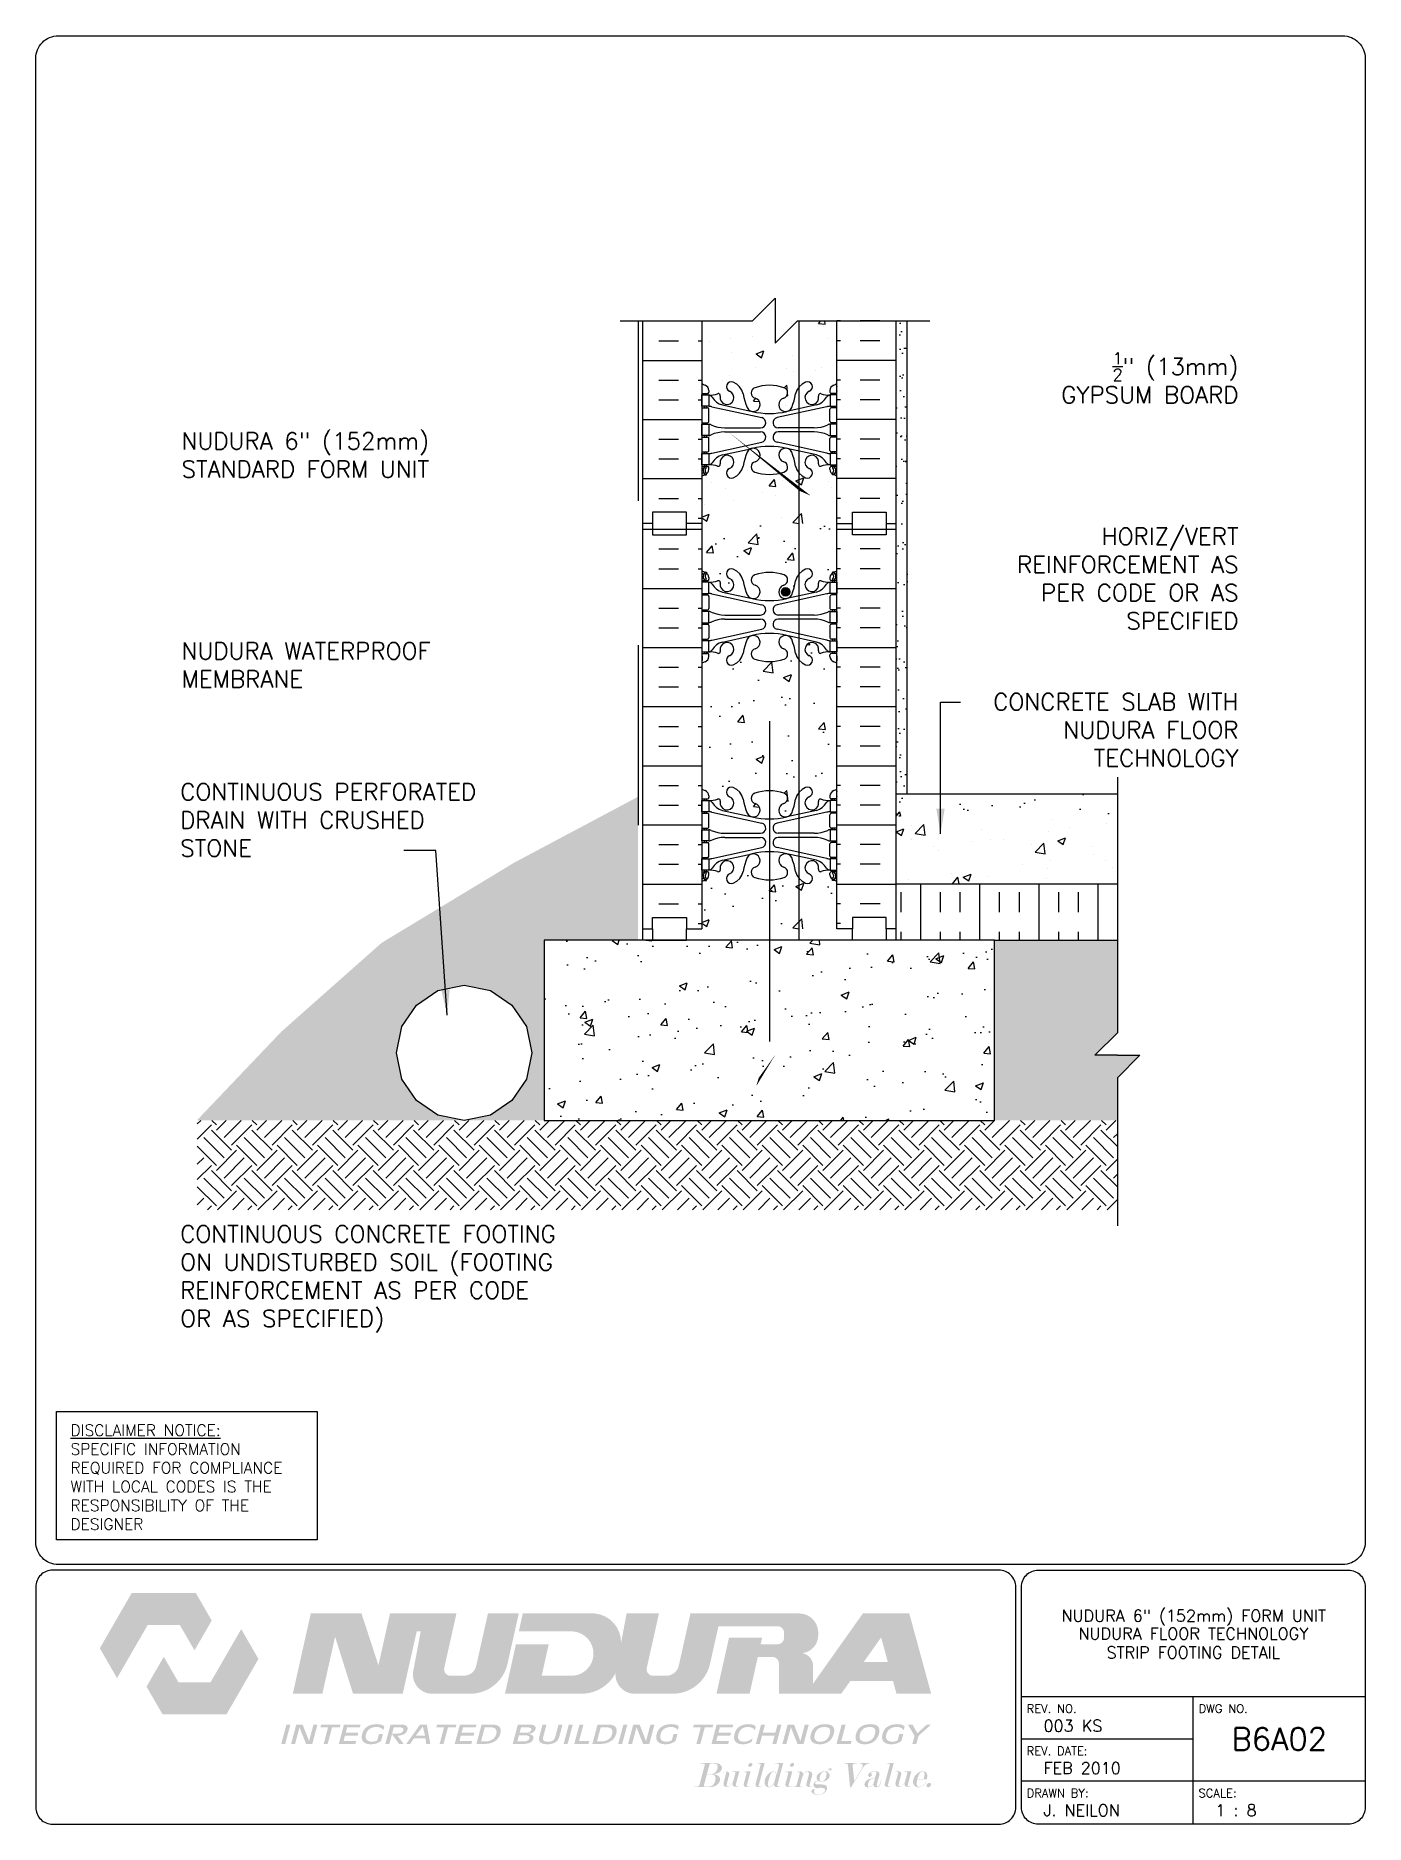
# Paper-space layout 'B6A02' of a CAD drawing. Header units: inches. Extents: x 0.42 to 7.8, y 0.49 to 10.41.
# The model-space entities are those that its viewports show. They can reach past a viewport. Long polylines and large blocks are cut down to what shows.
import ezdxf
from ezdxf.enums import TextEntityAlignment as Align

# ---------------------------------------------------------------- set-up
doc = ezdxf.new("R2010")
doc.units = ezdxf.units.IN
doc.header["$LTSCALE"] = 0.5
doc.header["$MEASUREMENT"] = 0
doc.linetypes.add('DASHED2', pattern=[0.375, 0.25, -0.125])
for name, color, linetype in [('HATCH', 12, 'Continuous'), ('line25', 2, 'Continuous'), ('LINE3', 3, 'Continuous'), ('LINE50', 5, 'Continuous'), ('LINE9', 9, 'Continuous'), ('LOGO', 7, 'Continuous'), ('TBK_LINE65', 3, 'Continuous'), ('TBK_TEXT', 4, 'Continuous'), ('TEXT', 4, 'Continuous'), ('Web_Edge', 9, 'Continuous')]:
    doc.layers.add(name, color=color, linetype=linetype)
doc.styles.add('DIM', font='romans.shx', dxfattribs={"width": 0.7})
doc.styles.add('ROMANS', font='romans')
doc.styles.get("Standard").update_dxf_attribs({"font": 'romans.shx'})
doc.dimstyles.new('ext', dxfattribs={"dimscale": 12, "dimtxt": 0.09375, "dimasz": 0.09375, "dimexe": 0.09375, "dimexo": 0.0625, "dimgap": 0.0625, "dimtad": 0, "dimjust": 1, "dimdec": 1, "dimzin": 3, "dimdsep": 46, "dimlunit": 4, "dimtxsty": 'DIM', "dimcen": 0.09, "dimdle": 0.09375, "dimclrt": 4, "dimadec": 0, "dimazin": 0, "dimtfac": 1, "dimtdec": 1, "dimtmove": 2, "dimatfit": 3, "dimfxl": 0, "dimfrac": 2, "dimtolj": 1, "dimtzin": 0, "dimarcsym": 0})
doc.dimstyles.new('ext_12', dxfattribs={"dimscale": 12, "dimtxt": 0.075, "dimasz": 0.09375, "dimexe": 0.09375, "dimexo": 0.0625, "dimgap": 0.0625, "dimtad": 1, "dimdec": 1, "dimzin": 2, "dimdsep": 46, "dimlunit": 4, "dimtxsty": 'DIM', "dimcen": 0.09, "dimdle": 0.09375, "dimclrt": 4, "dimadec": 0, "dimazin": 0, "dimtfac": 1, "dimtdec": 1, "dimtmove": 2, "dimatfit": 3, "dimfxl": 0, "dimfrac": 2, "dimtolj": 1, "dimtzin": 0, "dimarcsym": 0})

psp = doc.layouts.new('B6A02')

# ---------------------------------------------------------------- texts
at = {"layer": 'TBK_TEXT', "color": 7, "style": 'ROMANS'}
for s, p in [('REV. NO.', (5.9215, 1.107)), ('DWG NO.', (6.876, 1.107)), ('REV. DATE:', (5.9215, 0.8726)), ('DRAWN BY:', (5.9215, 0.6382)), ('SCALE:', (6.876, 0.6382))]:
    psp.add_text(s, height=0.04688, dxfattribs=at).set_placement(p)
at = {"layer": 'TEXT', "insert": (0.6134, 2.7065), "char_height": 0.0625, "width": 1.41371, "attachment_point": 1, "style": 'ROMANS'}
psp.add_mtext('{\\Fromans.shx|c1;\\LDISCLAIMER NOTICE:\\l\\PSPECIFIC INFORMATION REQUIRED FOR COMPLIANCE WITH LOCAL CODES IS THE RESPONSIBILITY OF THE DESIGNER}', dxfattribs=at)

msp = doc.modelspace()

# ---------------------------------------------------------------- texts
at = {"layer": 'TEXT', "char_height": 0.75, "style": 'ROMANS'}
for s, insert, width, attachment_point in [('\\A1;{\\H0.7x;\\S1/2;}" (13mm) \\PGYPSUM BOARD', (-56.536, 236.763), 11.98734, 6), ('NUDURA 6" (152mm) STANDARD FORM UNIT', (-103.482, 233.332), 14.30365, 4), ('HORIZ/VERT REINFORCEMENT AS PER CODE OR AS SPECIFIED', (-56.536, 227.848), 11.98734, 6), ('NUDURA WATERPROOF MEMBRANE', (-103.482, 224.012), 14.30365, 4), ('CONCRETE SLAB WITH NUDURA FLOOR TECHNOLOGY ', (-56.536, 221.13), 14.1811, 6), ('CONTINUOUS PERFORATED DRAIN WITH CRUSHED STONE', (-103.542, 217.13), 14.30365, 4)]:
    msp.add_mtext(s, dxfattribs=dict(at, insert=insert, width=width, attachment_point=attachment_point))
at = {"layer": 'TEXT', "insert": (-103.542, 196.752), "char_height": 0.75, "width": 18.6698, "attachment_point": 4}
msp.add_mtext('CONTINUOUS CONCRETE FOOTING ON UNDISTURBED SOIL (FOOTING REINFORCEMENT AS PER CODE OR AS SPECIFIED)', dxfattribs=at)

# ---------------------------------------------------------------- blocks, each defined once
blk = doc.blocks.new('TITLEBLOCK-Tag')
at = {"style": 'ROMANS'}
for tag, height, p in [('TITLE_LINE_1', 0.065, (0.927, -0.1328)), ('TITLE_LINE_2', 0.065, (0.9294, -0.2258)), ('CENTRE-LINE-3', 0.065, (0.927, -0.3246)), ('TITLE_LINE_4', 0.065, (0.927, -0.4299)), ('TITLE_LINE_5', 0.065, (0.927, -0.526)), ('DWG', 0.125, (1.4043, -0.9102))]:
    blk.add_attdef(tag, text='', height=height, dxfattribs=at).set_placement(p, align=Align.MIDDLE_CENTER)
for tag, p in [('LATEST_REVISION', (0.0954, -0.8366)), ('REVISION_DATE', (0.0954, -1.071)), ('DRAWN_BY', (0.0954, -1.3053)), ('SCALE', (1.0499, -1.3053))]:
    blk.add_attdef(tag, text='', height=0.065, dxfattribs=at).set_placement(p, align=Align.MIDDLE_LEFT)
blk = doc.blocks.new('6StanHalf2')
at = {"layer": 'HATCH'}
for p, q in [((-10.099, 8.49), (-9.224, 8.49)), ((-8.349, 8.49), (-8.188, 8.49)), ((-4.349, 8.066), (-4.349, 8.066)), ((-3.003, 8.378), (-2.901, 8.5)), ((-3.003, 8.378), (-2.704, 8.352)), ((-2.792, 8.225), (-2.792, 8.225)), ((-2.704, 8.35), (-2.732, 8.5)), ((-2.026, 8.49), (-2.188, 8.49)), ((-0.276, 8.49), (-1.151, 8.49)), ((-10.099, 7.615), (-9.224, 7.615)), ((-8.349, 7.615), (-8.188, 7.615)), ((-7.843, 7.56), (-7.843, 7.56)), ((-6.916, 7.714), (-6.916, 7.714)), ((-5.949, 7.809), (-5.949, 7.809)), ((-5.78, 7.026), (-5.43, 7.16)), ((-5.531, 6.856), (-5.43, 7.158)), ((-5.483, 7.198), (-5.483, 7.198)), ((-2.567, 7.699), (-2.567, 7.699)), ((-2.026, 7.615), (-2.188, 7.615)), ((-0.276, 7.615), (-1.151, 7.615)), ((-10.812, 6.74), (-8.188, 6.74)), ((-6.851, 7.08), (-6.851, 7.08)), ((-5.797, 6.409), (-5.797, 6.409)), ((-5.78, 7.026), (-5.531, 6.858)), ((-4.41, 6.401), (-4.41, 6.401)), ((-4.182, 6.967), (-4.182, 6.967)), ((-2.855, 6.418), (-2.855, 6.418)), ((0.438, 6.74), (-2.188, 6.74)), ((-10.099, 5.865), (-9.224, 5.865)), ((-8.349, 5.865), (-8.188, 5.865)), ((-7.265, 5.837), (-7.265, 5.837)), ((-6.977, 6.049), (-6.977, 6.049)), ((-4.535, 5.524), (-4.418, 5.645)), ((-4.385, 5.36), (-4.418, 5.643)), ((-4.107, 6.253), (-4.107, 6.253)), ((-3.128, 6.296), (-3.128, 6.296)), ((-2.026, 5.865), (-2.188, 5.865)), ((-0.276, 5.865), (-1.151, 5.865)), ((-10.099, 4.99), (-9.224, 4.99)), ((-8.349, 4.99), (-8.188, 4.99)), ((-5.896, 4.931), (-5.791, 5.056)), ((-5.896, 4.931), (-5.632, 4.908)), ((-4.409, 5.177), (-4.363, 5.17)), ((-4.363, 5.168), (-4.377, 5.291)), ((-2.026, 4.99), (-2.188, 4.99)), ((-0.276, 4.99), (-1.151, 4.99)), ((-10.812, 4.115), (-8.188, 4.115)), ((-4.471, 4.737), (-4.471, 4.737)), ((0.438, 4.115), (-2.188, 4.115)), ((-10.099, 3.24), (-9.224, 3.24)), ((-8.349, 3.24), (-8.188, 3.24)), ((-2.026, 3.24), (-2.188, 3.24)), ((-0.276, 3.24), (-1.151, 3.24)), ((-10.099, 2.365), (-9.224, 2.365)), ((-8.349, 2.365), (-8.188, 2.365)), ((-6.151, 1.871), (-6.151, 1.871)), ((-2.026, 2.365), (-2.188, 2.365)), ((-0.276, 2.365), (-1.151, 2.365)), ((-10.812, 1.49), (-8.188, 1.49)), ((-7.766, 1.312), (-7.766, 1.312)), ((-7.159, 1.056), (-7.159, 1.056)), ((-5.498, 0.867), (-5.498, 0.867)), ((-5.202, 1.17), (-4.961, 1.457)), ((-5.202, 1.17), (-4.903, 1.144)), ((-5.096, 1.199), (-5.096, 1.199)), ((-4.903, 1.142), (-4.961, 1.455)), ((-4.592, 1.408), (-4.592, 1.408)), ((-4.012, 1.387), (-3.662, 1.521)), ((-4.012, 1.387), (-3.763, 1.219)), ((-3.763, 1.217), (-3.662, 1.519)), ((-2.582, 1.367), (-2.582, 1.367)), ((-2.427, 1.087), (-2.427, 1.087)), ((0.438, 1.49), (-2.188, 1.49)), ((-10.099, 0.615), (-9.224, 0.615)), ((-8.349, 0.615), (-8.188, 0.615)), ((-8.053, 0.337), (-8.053, 0.337)), ((-6.801, 0.502), (-6.801, 0.502)), ((-4.908, 0.751), (-4.908, 0.751)), ((-2.026, 0.615), (-2.188, 0.615)), ((-0.276, 0.615), (-1.151, 0.615)), ((-8.349, -0.26), (-8.188, -0.26)), ((-8.188, -0.216), (-7.863, -0.091)), ((-8.188, -0.243), (-7.965, -0.393)), ((-7.964, -0.396), (-7.863, -0.094)), ((-4.653, -0.257), (-4.653, -0.257)), ((-4.145, -0.459), (-3.755, -0.053)), ((-4.145, -0.459), (-3.88, -0.5)), ((-3.703, -0.5), (-3.755, -0.055)), ((-2.026, -0.26), (-2.188, -0.26))]:
    blk.add_line(p, q, dxfattribs=at)
at = {"layer": 'line25'}
for p, q in [((-8.188, 8.5), (-8.188, -0.5)), ((-2.188, -0.5), (-2.188, 8.5))]:
    blk.add_line(p, q, dxfattribs=at)
at = {"layer": 'LINE50'}
for p, q in [((-10.812, -0.5), (-10.812, 8.5)), ((0.438, -0.5), (0.438, 8.5))]:
    blk.add_line(p, q, dxfattribs=at)
for points in [[(-8.188, -0.5), (-8.875, -0.5), (-8.875, 0), (-10.375, 0), (-10.375, -0.5), (-10.812, -0.5)], [(-2.188, -0.5), (-1.5, -0.5), (-1.5, 0), (0, 0), (0, -0.5), (0.438, -0.5)]]:
    blk.add_lwpolyline(points, dxfattribs=at)
at = {"layer": 'Web_Edge'}
for p, q in [((-8.177, 5.394), (-8.177, 5.58)), ((-2.198, 5.394), (-2.198, 5.58)), ((-8.188, 5.274), (-7.94, 5.274)), ((-8.077, 5.204), (-8.077, 5.274)), ((-7.987, 5.204), (-7.987, 5.274)), ((-7.877, 5.404), (-7.877, 5.336)), ((-2.498, 5.404), (-2.498, 5.336)), ((-2.188, 5.274), (-2.435, 5.274)), ((-2.388, 5.204), (-2.388, 5.274)), ((-2.298, 5.204), (-2.298, 5.274)), ((-8.188, 4.634), (-7.94, 4.634)), ((-8.188, 3.974), (-7.94, 3.974)), ((-8.077, 4.634), (-8.077, 4.704)), ((-8.077, 3.904), (-8.077, 3.974)), ((-7.987, 4.634), (-7.987, 4.704)), ((-7.987, 3.904), (-7.987, 3.974)), ((-7.877, 4.036), (-7.877, 4.571)), ((-7.738, 4.68), (-5.527, 4.198)), ((-7.277, 4.763), (-5.956, 4.472)), ((-2.637, 4.68), (-4.848, 4.198)), ((-3.098, 4.763), (-4.419, 4.472)), ((-2.498, 4.036), (-2.498, 4.571)), ((-2.188, 4.634), (-2.435, 4.634)), ((-2.188, 3.974), (-2.435, 3.974)), ((-2.388, 4.634), (-2.388, 4.704)), ((-2.388, 3.904), (-2.388, 3.974)), ((-2.298, 4.634), (-2.298, 4.704)), ((-2.298, 3.904), (-2.298, 3.974)), ((-8.188, 3.334), (-7.94, 3.334)), ((-8.077, 3.334), (-8.077, 3.404)), ((-7.987, 3.334), (-7.987, 3.404)), ((-7.877, 2.736), (-7.877, 3.271)), ((-7.173, 3.744), (-5.577, 3.744)), ((-7.173, 3.564), (-5.577, 3.564)), ((-3.202, 3.744), (-4.798, 3.744)), ((-3.202, 3.564), (-4.798, 3.564)), ((-2.498, 2.736), (-2.498, 3.271)), ((-2.188, 3.334), (-2.435, 3.334)), ((-2.388, 3.334), (-2.388, 3.404)), ((-2.298, 3.334), (-2.298, 3.404)), ((-8.188, 2.674), (-7.94, 2.674)), ((-8.077, 2.604), (-8.077, 2.674)), ((-7.987, 2.604), (-7.987, 2.674)), ((-7.738, 2.628), (-5.527, 3.109)), ((-7.277, 2.545), (-5.956, 2.835)), ((-2.637, 2.628), (-4.848, 3.109)), ((-3.098, 2.545), (-4.419, 2.835)), ((-2.188, 2.674), (-2.435, 2.674)), ((-2.388, 2.604), (-2.388, 2.674)), ((-2.298, 2.604), (-2.298, 2.674)), ((-8.188, 2.034), (-7.94, 2.034)), ((-8.188, 1.934), (-8.146, 1.934)), ((-8.077, 2.034), (-8.077, 2.104)), ((-8.077, 1.655), (-7.987, 1.655)), ((-7.987, 2.034), (-7.987, 2.104)), ((-7.987, 1.655), (-7.987, 1.697)), ((-7.877, 1.904), (-7.877, 1.971)), ((-2.498, 1.904), (-2.498, 1.971)), ((-2.188, 2.034), (-2.435, 2.034)), ((-2.388, 2.034), (-2.388, 2.104)), ((-2.388, 1.655), (-2.388, 1.697)), ((-2.298, 1.655), (-2.388, 1.655)), ((-2.298, 2.034), (-2.298, 2.104)), ((-2.188, 1.934), (-2.229, 1.934))]:
    blk.add_line(p, q, dxfattribs=at)
for points in [[(-8.182, 5.204), (-7.882, 5.204), (-7.882, 4.704), (-8.182, 4.704)], [(-2.193, 5.204), (-2.493, 5.204), (-2.493, 4.704), (-2.193, 4.704)], [(-8.182, 3.904), (-7.882, 3.904), (-7.882, 3.404), (-8.182, 3.404)], [(-2.193, 3.904), (-2.493, 3.904), (-2.493, 3.404), (-2.193, 3.404)], [(-8.182, 2.604), (-7.882, 2.604), (-7.882, 2.104), (-8.182, 2.104)], [(-2.193, 2.604), (-2.493, 2.604), (-2.493, 2.104), (-2.193, 2.104)]]:
    blk.add_lwpolyline(points, close=True, dxfattribs=at)
for centre, radius, start, end in [((-7.877, 6.111), 0.5, 231.68334, 250.52878), ((-7.877, 6.111), 0.6, 238.89067, 238.92705), ((-8.197, 5.58), 0.02, 360, 58.92705), ((-8.127, 5.404), 0.25, 0, 70.52878), ((-6.878, 5.573), 0.22, 68.19625, 248.19625), ((-7.073, 5.086), 0.745, 13.26522, 68.19625), ((-5.188, 3.633), 2, 90, 108.92296), ((-5.188, 3.633), 2, 71.07704, 90), ((-3.302, 5.086), 0.745, 111.80375, 166.73478), ((-3.497, 5.573), 0.22, 291.80375, 111.80375), ((-2.248, 5.404), 0.25, 109.47122, 180), ((-2.498, 6.111), 0.5, 289.47122, 308.31666), ((-2.178, 5.58), 0.02, 121.07295, 180), ((-2.498, 6.111), 0.6, 301.07295, 301.10933), ((-8.197, 5.394), 0.02, 299.98802, 360), ((-7.94, 5.336), 0.0625, 270, 0), ((-7.826, 6.202), 1, 266.78787, 289.9067), ((-7.926, 4.958), 0.25, 37.27766, 80.0823), ((-7.078, 5.486), 0.75, 210.15498, 254.58381), ((-7.457, 5.177), 0.09, 346.67951, 108.86514), ((-7.073, 5.086), 0.305, 166.67951, 68.19625), ((-3.385, 5.727), 3, 189.02727, 201.19839), ((-5.906, 4.773), 0.305, 205.37817, 74.27465), ((-5.758, 5.298), 0.24, 108.92296, 254.27465), ((-4.469, 4.773), 0.305, 105.72535, 334.62183), ((-4.617, 5.298), 0.24, 285.72535, 71.07704), ((-6.99, 5.727), 3, 338.80161, 350.97273), ((-3.302, 5.086), 0.305, 111.80375, 13.32049), ((-3.297, 5.486), 0.75, 285.41619, 329.84502), ((-2.918, 5.177), 0.09, 71.13486, 193.32049), ((-2.549, 6.202), 1, 250.0933, 273.21213), ((-2.449, 4.958), 0.25, 99.9177, 142.72234), ((-2.435, 5.336), 0.0625, 180, 270), ((-2.178, 5.394), 0.02, 180, 240.01198), ((-7.94, 4.571), 0.0625, 0, 90), ((-7.94, 4.036), 0.0625, 270, 0), ((-7.973, 3.708), 1, 76.42909, 84.79907), ((-5.188, 7.739), 3.356, 256.76915, 270), ((-5.577, 3.974), 0.23, 270, 77.60551), ((-5.188, 7.739), 3.356, 270, 283.23085), ((-4.798, 3.974), 0.23, 102.39449, 270), ((-2.402, 3.708), 1, 95.20093, 103.57091), ((-2.435, 4.571), 0.0625, 90, 180), ((-2.435, 4.036), 0.0625, 180, 270), ((-7.94, 3.271), 0.0625, 0, 90), ((-7.887, 3.685), 0.219, 60.49375, 88.91995), ((-7.887, 3.685), 0.219, 60.49375, 88.91995), ((-7.887, 3.623), 0.219, 271.08005, 299.50625), ((-7.143, 5.344), 1.6, 246.56734, 268.92028), ((-7.143, 5.344), 1.6, 246.56734, 268.92028), ((-7.143, 1.964), 1.6, 91.07972, 113.43266), ((-5.577, 3.334), 0.23, 282.39449, 90), ((-4.798, 3.334), 0.23, 90, 257.60551), ((-3.232, 5.344), 1.6, 271.07972, 293.43266), ((-3.232, 5.344), 1.6, 271.07972, 293.43266), ((-3.232, 1.964), 1.6, 66.56734, 88.92028), ((-2.488, 3.685), 0.219, 91.08005, 119.50625), ((-2.488, 3.685), 0.219, 91.08005, 119.50625), ((-2.488, 3.623), 0.219, 240.49375, 268.91995), ((-2.435, 3.271), 0.0625, 90, 180), ((-7.94, 2.736), 0.0625, 270, 0), ((-7.973, 3.6), 1, 275.20093, 283.57091), ((-7.078, 1.822), 0.75, 105.41619, 149.84502), ((-7.073, 2.222), 0.305, 291.80375, 193.32049), ((-3.385, 1.58), 3, 158.80161, 170.97273), ((-5.906, 2.534), 0.305, 285.72535, 154.62183), ((-5.188, -0.432), 3.356, 90, 103.23085), ((-5.188, -0.432), 3.356, 76.76915, 90), ((-4.469, 2.534), 0.305, 25.37817, 254.27465), ((-6.99, 1.58), 3, 9.02727, 21.19839), ((-3.302, 2.222), 0.305, 346.67951, 248.19625), ((-3.297, 1.822), 0.75, 30.15498, 74.58381), ((-2.402, 3.6), 1, 256.42909, 264.79907), ((-2.435, 2.736), 0.0625, 180, 270), ((-7.877, 1.197), 0.6, 114.92523, 121.10933), ((-7.877, 1.197), 0.5, 109.47122, 128.31666), ((-8.146, 1.914), 0.02, 345.84593, 90), ((-7.884, 1.849), 0.25, 137.53913, 219.88549), ((-8.139, 1.759), 0.02, 294.92523, 19.2084), ((-8.042, 1.718), 0.045, 218.552, 40.8121), ((-8.035, 1.988), 0.045, 317.53913, 137.53913), ((-7.884, 1.849), 0.16, 137.53913, 219.99992), ((-8.127, 1.904), 0.25, 289.47122, 360), ((-7.94, 1.971), 0.0625, 360, 90), ((-7.926, 2.35), 0.25, 279.9177, 322.72234), ((-7.826, 1.105), 1, 70.0933, 93.21213), ((-7.457, 2.131), 0.09, 251.13486, 13.32049), ((-6.878, 1.734), 0.22, 111.80375, 291.80375), ((-7.073, 2.222), 0.745, 291.80375, 346.73478), ((-5.758, 2.01), 0.24, 105.72535, 251.07704), ((-5.188, 3.675), 2, 251.07704, 270), ((-5.188, 3.675), 2, 270, 288.92296), ((-4.617, 2.01), 0.24, 288.92296, 74.27465), ((-3.302, 2.222), 0.745, 193.26522, 248.19625), ((-3.497, 1.734), 0.22, 248.19625, 68.19625), ((-2.918, 2.131), 0.09, 166.67951, 288.86514), ((-2.549, 1.105), 1, 86.78787, 109.9067), ((-2.449, 2.35), 0.25, 217.27766, 260.0823), ((-2.435, 1.971), 0.0625, 90, 180), ((-2.248, 1.904), 0.25, 180, 250.52878), ((-2.34, 1.988), 0.045, 42.46087, 222.46087), ((-2.333, 1.718), 0.045, 139.1879, 321.448), ((-2.491, 1.849), 0.16, 320.00008, 42.46087), ((-2.498, 1.197), 0.5, 51.68334, 70.52878), ((-2.491, 1.849), 0.25, 320.11451, 42.46087), ((-2.236, 1.759), 0.02, 160.7916, 245.07477), ((-2.229, 1.914), 0.02, 90, 194.15407), ((-2.498, 1.197), 0.6, 58.89067, 65.07477)]:
    blk.add_arc(centre, radius, start, end, dxfattribs=at)
blk = doc.blocks.new('6 web')
at = {"layer": 'Web_Edge'}
for p, q in [((-3, 6.566), (-2.958, 6.566)), ((-3, 6.466), (-2.752, 6.466)), ((-2.89, 6.845), (-2.8, 6.845)), ((-2.89, 6.466), (-2.89, 6.396)), ((-2.8, 6.845), (-2.8, 6.803)), ((-2.8, 6.466), (-2.8, 6.396)), ((-2.69, 6.596), (-2.69, 6.529)), ((2.69, 6.596), (2.69, 6.529)), ((3, 6.466), (2.752, 6.466)), ((2.89, 6.845), (2.8, 6.845)), ((2.8, 6.845), (2.8, 6.803)), ((2.8, 6.466), (2.8, 6.396)), ((2.89, 6.466), (2.89, 6.396)), ((3, 6.566), (2.958, 6.566)), ((-3, 5.826), (-2.752, 5.826)), ((-2.89, 5.896), (-2.89, 5.826)), ((-2.8, 5.896), (-2.8, 5.826)), ((-2.69, 5.764), (-2.69, 5.229)), ((-2.551, 5.872), (-0.34, 5.391)), ((-2.09, 5.955), (-0.768, 5.665)), ((2.551, 5.872), (0.34, 5.391)), ((2.09, 5.955), (0.768, 5.665)), ((2.69, 5.764), (2.69, 5.229)), ((3, 5.826), (2.752, 5.826)), ((2.8, 5.896), (2.8, 5.826)), ((2.89, 5.896), (2.89, 5.826)), ((-3, 5.166), (-2.752, 5.166)), ((-2.89, 5.166), (-2.89, 5.096)), ((-2.8, 5.166), (-2.8, 5.096)), ((-1.985, 4.936), (-0.389, 4.936)), ((1.985, 4.936), (0.389, 4.936)), ((3, 5.166), (2.752, 5.166)), ((2.8, 5.166), (2.8, 5.096)), ((2.89, 5.166), (2.89, 5.096)), ((-3, 4.526), (-2.752, 4.526)), ((-2.89, 4.596), (-2.89, 4.526)), ((-2.8, 4.596), (-2.8, 4.526)), ((-2.69, 4.464), (-2.69, 3.929)), ((-2.551, 3.82), (-0.34, 4.302)), ((-2.09, 3.737), (-0.768, 4.028)), ((-1.985, 4.756), (-0.389, 4.756)), ((2.551, 3.82), (0.34, 4.302)), ((1.985, 4.756), (0.389, 4.756)), ((2.09, 3.737), (0.768, 4.028)), ((2.69, 4.464), (2.69, 3.929)), ((3, 4.526), (2.752, 4.526)), ((2.8, 4.596), (2.8, 4.526)), ((2.89, 4.596), (2.89, 4.526)), ((-3, 3.866), (-2.752, 3.866)), ((-3, 3.226), (-2.752, 3.226)), ((-2.89, 3.866), (-2.89, 3.796)), ((-2.89, 3.296), (-2.89, 3.226)), ((-2.8, 3.866), (-2.8, 3.796)), ((-2.8, 3.296), (-2.8, 3.226)), ((3, 3.866), (2.752, 3.866)), ((3, 3.226), (2.752, 3.226)), ((2.8, 3.866), (2.8, 3.796)), ((2.8, 3.296), (2.8, 3.226)), ((2.89, 3.866), (2.89, 3.796)), ((2.89, 3.296), (2.89, 3.226)), ((-2.99, 3.106), (-2.99, 2.92)), ((-2.69, 3.096), (-2.69, 3.164)), ((2.69, 3.096), (2.69, 3.164)), ((2.99, 3.106), (2.99, 2.92)), ((-2.99, -3.106), (-2.99, -2.92)), ((-2.69, -3.096), (-2.69, -3.164)), ((2.69, -3.096), (2.69, -3.164)), ((2.99, -3.106), (2.99, -2.92)), ((-3, -3.226), (-2.752, -3.226)), ((-3, -3.866), (-2.752, -3.866)), ((-2.89, -3.296), (-2.89, -3.226)), ((-2.89, -3.866), (-2.89, -3.796)), ((-2.8, -3.296), (-2.8, -3.226)), ((-2.8, -3.866), (-2.8, -3.796)), ((-2.69, -4.464), (-2.69, -3.929)), ((-2.551, -3.82), (-0.34, -4.302)), ((-2.09, -3.737), (-0.768, -4.028)), ((2.551, -3.82), (0.34, -4.302)), ((2.09, -3.737), (0.768, -4.028)), ((2.69, -4.464), (2.69, -3.929)), ((3, -3.226), (2.752, -3.226)), ((3, -3.866), (2.752, -3.866)), ((2.8, -3.296), (2.8, -3.226)), ((2.8, -3.866), (2.8, -3.796)), ((2.89, -3.296), (2.89, -3.226)), ((2.89, -3.866), (2.89, -3.796)), ((-3, -4.526), (-2.752, -4.526)), ((-2.89, -4.596), (-2.89, -4.526)), ((-2.8, -4.596), (-2.8, -4.526)), ((-1.985, -4.756), (-0.389, -4.756)), ((1.985, -4.756), (0.389, -4.756)), ((3, -4.526), (2.752, -4.526)), ((2.8, -4.596), (2.8, -4.526)), ((2.89, -4.596), (2.89, -4.526)), ((-3, -5.166), (-2.752, -5.166)), ((-2.89, -5.166), (-2.89, -5.096)), ((-2.8, -5.166), (-2.8, -5.096)), ((-2.69, -5.764), (-2.69, -5.229)), ((-2.551, -5.872), (-0.34, -5.391)), ((-1.985, -4.936), (-0.389, -4.936)), ((2.551, -5.872), (0.34, -5.391)), ((1.985, -4.936), (0.389, -4.936)), ((2.69, -5.764), (2.69, -5.229)), ((3, -5.166), (2.752, -5.166)), ((2.8, -5.166), (2.8, -5.096)), ((2.89, -5.166), (2.89, -5.096)), ((-3, -5.826), (-2.752, -5.826)), ((-2.89, -5.896), (-2.89, -5.826)), ((-2.8, -5.896), (-2.8, -5.826)), ((-2.09, -5.955), (-0.768, -5.665)), ((2.09, -5.955), (0.768, -5.665)), ((3, -5.826), (2.752, -5.826)), ((2.8, -5.896), (2.8, -5.826)), ((2.89, -5.896), (2.89, -5.826)), ((-3, -6.466), (-2.752, -6.466)), ((-3, -6.566), (-2.958, -6.566)), ((-2.89, -6.466), (-2.89, -6.396)), ((-2.89, -6.845), (-2.8, -6.845)), ((-2.8, -6.466), (-2.8, -6.396)), ((-2.8, -6.845), (-2.8, -6.803)), ((-2.69, -6.596), (-2.69, -6.529)), ((2.69, -6.596), (2.69, -6.529)), ((3, -6.466), (2.752, -6.466)), ((2.8, -6.466), (2.8, -6.396)), ((2.8, -6.845), (2.8, -6.803)), ((2.89, -6.845), (2.8, -6.845)), ((2.89, -6.466), (2.89, -6.396)), ((3, -6.566), (2.958, -6.566))]:
    blk.add_line(p, q, dxfattribs=at)
for points in [[(-2.995, 5.896), (-2.695, 5.896), (-2.695, 6.396), (-2.995, 6.396)], [(2.995, 5.896), (2.695, 5.896), (2.695, 6.396), (2.995, 6.396)], [(-2.995, 4.596), (-2.695, 4.596), (-2.695, 5.096), (-2.995, 5.096)], [(2.995, 4.596), (2.695, 4.596), (2.695, 5.096), (2.995, 5.096)], [(-2.995, 3.296), (-2.695, 3.296), (-2.695, 3.796), (-2.995, 3.796)], [(2.995, 3.296), (2.695, 3.296), (2.695, 3.796), (2.995, 3.796)], [(-2.995, -3.296), (-2.695, -3.296), (-2.695, -3.796), (-2.995, -3.796)], [(2.995, -3.296), (2.695, -3.296), (2.695, -3.796), (2.995, -3.796)], [(-2.995, -4.596), (-2.695, -4.596), (-2.695, -5.096), (-2.995, -5.096)], [(2.995, -4.596), (2.695, -4.596), (2.695, -5.096), (2.995, -5.096)], [(-2.995, -5.896), (-2.695, -5.896), (-2.695, -6.396), (-2.995, -6.396)], [(2.995, -5.896), (2.695, -5.896), (2.695, -6.396), (2.995, -6.396)]]:
    blk.add_lwpolyline(points, close=True, dxfattribs=at)
for centre, radius, start, end in [((-2.69, 7.303), 0.5, 231.68334, 250.52878), ((-2.69, 7.303), 0.6, 238.89067, 245.07477), ((-2.958, 6.586), 0.02, 270, 14.15407), ((-2.696, 6.651), 0.25, 140.11451, 222.46087), ((-2.951, 6.741), 0.02, 340.7916, 65.07477), ((-2.854, 6.782), 0.045, 319.1879, 141.448), ((-2.848, 6.512), 0.045, 222.46087, 42.46087), ((-2.94, 6.596), 0.25, 0, 70.52878), ((-2.696, 6.651), 0.16, 140.00008, 222.46087), ((-2.752, 6.529), 0.0625, 270, 0), ((-2.639, 7.395), 1, 266.78787, 289.9067), ((-2.738, 6.15), 0.25, 37.27766, 80.0823), ((-2.269, 6.369), 0.09, 346.67951, 108.86514), ((-1.885, 6.278), 0.305, 166.67951, 68.19625), ((-1.69, 6.766), 0.22, 68.19625, 248.19625), ((-1.885, 6.278), 0.745, 13.26522, 68.19625), ((1.803, 6.92), 3, 189.02727, 201.19839), ((-0.571, 6.49), 0.24, 108.92296, 254.27465), ((0, 4.825), 2, 90, 108.92296), ((0, 4.825), 2, 71.07704, 90), ((0.571, 6.49), 0.24, 285.72535, 71.07704), ((-1.803, 6.92), 3, 338.80161, 350.97273), ((1.885, 6.278), 0.745, 111.80375, 166.73478), ((1.885, 6.278), 0.305, 111.80375, 13.32049), ((1.69, 6.766), 0.22, 291.80375, 111.80375), ((2.269, 6.369), 0.09, 71.13486, 193.32049), ((2.639, 7.395), 1, 250.0933, 273.21213), ((2.738, 6.15), 0.25, 99.9177, 142.72234), ((2.94, 6.596), 0.25, 109.47122, 180), ((2.752, 6.529), 0.0625, 180, 270), ((2.848, 6.512), 0.045, 137.53913, 317.53913), ((2.854, 6.782), 0.045, 38.552, 220.8121), ((2.696, 6.651), 0.16, 317.53913, 39.99992), ((2.69, 7.303), 0.5, 289.47122, 308.31666), ((2.696, 6.651), 0.25, 317.53913, 39.88549), ((2.951, 6.741), 0.02, 114.92523, 199.2084), ((2.958, 6.586), 0.02, 165.84593, 270), ((2.69, 7.303), 0.6, 294.92523, 301.10933), ((-2.752, 5.764), 0.0625, 0, 90), ((-2.786, 4.9), 1, 76.42909, 84.79907), ((-1.891, 6.678), 0.75, 210.15498, 254.58381), ((-0.718, 5.966), 0.305, 205.37817, 74.27465), ((0, 8.932), 3.356, 256.76915, 270), ((0, 8.932), 3.356, 270, 283.23085), ((0.718, 5.966), 0.305, 105.72535, 334.62183), ((1.891, 6.678), 0.75, 285.41619, 329.84502), ((2.786, 4.9), 1, 95.20093, 103.57091), ((2.752, 5.764), 0.0625, 90, 180), ((-2.752, 5.229), 0.0625, 270, 0), ((-2.699, 4.877), 0.219, 60.49375, 88.91995), ((-1.955, 6.536), 1.6, 246.56734, 268.92028), ((-0.389, 5.166), 0.23, 270, 77.60551), ((0.389, 5.166), 0.23, 102.39449, 270), ((1.955, 6.536), 1.6, 271.07972, 293.43266), ((2.699, 4.877), 0.219, 91.08005, 119.50625), ((2.752, 5.229), 0.0625, 180, 270), ((-2.752, 4.464), 0.0625, 0, 90), ((-2.699, 4.815), 0.219, 271.08005, 299.50625), ((-2.699, 4.815), 0.219, 271.08005, 299.50625), ((-1.955, 3.156), 1.6, 91.07972, 113.43266), ((-1.955, 3.156), 1.6, 91.07972, 113.43266), ((-0.718, 3.727), 0.305, 285.72535, 154.62183), ((0, 0.761), 3.356, 90, 103.23085), ((-0.389, 4.526), 0.23, 282.39449, 90), ((0, 0.761), 3.356, 76.76915, 90), ((0.389, 4.526), 0.23, 90, 257.60551), ((0.718, 3.727), 0.305, 25.37817, 254.27465), ((1.955, 3.156), 1.6, 66.56734, 88.92028), ((1.955, 3.156), 1.6, 66.56734, 88.92028), ((2.699, 4.815), 0.219, 240.49375, 268.91995), ((2.699, 4.815), 0.219, 240.49375, 268.91995), ((2.752, 4.464), 0.0625, 90, 180), ((-2.752, 3.929), 0.0625, 270, 0), ((-2.752, 3.164), 0.0625, 360, 90), ((-2.786, 4.792), 1, 275.20093, 283.57091), ((-2.738, 3.542), 0.25, 279.9177, 322.72234), ((-2.639, 2.298), 1, 70.0933, 93.21213), ((-1.891, 3.014), 0.75, 105.41619, 149.84502), ((-2.269, 3.323), 0.09, 251.13486, 13.32049), ((-1.885, 3.414), 0.305, 291.80375, 193.32049), ((-1.885, 3.414), 0.745, 291.80375, 346.73478), ((1.803, 2.773), 3, 158.80161, 170.97273), ((-0.571, 3.202), 0.24, 105.72535, 251.07704), ((0.571, 3.202), 0.24, 288.92296, 74.27465), ((-1.803, 2.773), 3, 9.02727, 21.19839), ((1.885, 3.414), 0.745, 193.26522, 248.19625), ((1.885, 3.414), 0.305, 346.67951, 248.19625), ((1.891, 3.014), 0.75, 30.15498, 74.58381), ((2.269, 3.323), 0.09, 166.67951, 288.86514), ((2.639, 2.298), 1, 86.78787, 109.9067), ((2.738, 3.542), 0.25, 217.27766, 260.0823), ((2.786, 4.792), 1, 256.42909, 264.79907), ((2.752, 3.929), 0.0625, 180, 270), ((2.752, 3.164), 0.0625, 90, 180), ((-3.01, 3.106), 0.02, 0, 60.01198), ((-3.01, 2.92), 0.02, 301.07295, 0), ((-2.69, 2.389), 0.6, 121.07295, 121.10933), ((-2.69, 2.389), 0.5, 109.47122, 128.31666), ((-2.94, 3.096), 0.25, 289.47122, 360), ((-1.69, 2.927), 0.22, 111.80375, 291.80375), ((0, 4.867), 2, 251.07704, 270), ((0, 4.867), 2, 270, 288.92296), ((1.69, 2.927), 0.22, 248.19625, 68.19625), ((2.94, 3.096), 0.25, 180, 250.52878), ((2.69, 2.389), 0.5, 51.68334, 70.52878), ((3.01, 3.106), 0.02, 119.98802, 180), ((3.01, 2.92), 0.02, 180, 238.92705), ((2.69, 2.389), 0.6, 58.89067, 58.92705), ((-2.69, -2.389), 0.5, 231.68334, 250.52878), ((-2.69, -2.389), 0.6, 238.89067, 238.92705), ((-3.01, -2.92), 0.02, 360, 58.92705), ((-3.01, -3.106), 0.02, 299.98802, 360), ((-2.94, -3.096), 0.25, 0, 70.52878), ((-2.752, -3.164), 0.0625, 270, 0), ((-1.885, -3.414), 0.305, 166.67951, 68.19625), ((-1.69, -2.927), 0.22, 68.19625, 248.19625), ((-1.885, -3.414), 0.745, 13.26522, 68.19625), ((-0.571, -3.202), 0.24, 108.92296, 254.27465), ((0, -4.867), 2, 90, 108.92296), ((0, -4.867), 2, 71.07704, 90), ((0.571, -3.202), 0.24, 285.72535, 71.07704), ((1.885, -3.414), 0.745, 111.80375, 166.73478), ((1.885, -3.414), 0.305, 111.80375, 13.32049), ((1.69, -2.927), 0.22, 291.80375, 111.80375), ((2.94, -3.096), 0.25, 109.47122, 180), ((2.752, -3.164), 0.0625, 180, 270), ((2.69, -2.389), 0.5, 289.47122, 308.31666), ((3.01, -2.92), 0.02, 121.07295, 180), ((3.01, -3.106), 0.02, 180, 240.01198), ((2.69, -2.389), 0.6, 301.07295, 301.10933), ((-2.752, -3.929), 0.0625, 0, 90), ((-2.639, -2.298), 1, 266.78787, 289.9067), ((-2.738, -3.542), 0.25, 37.27766, 80.0823), ((-2.786, -4.792), 1, 76.42909, 84.79907), ((-1.891, -3.014), 0.75, 210.15498, 254.58381), ((-2.269, -3.323), 0.09, 346.67951, 108.86514), ((1.803, -2.773), 3, 189.02727, 201.19839), ((-0.718, -3.727), 0.305, 205.37817, 74.27465), ((0.718, -3.727), 0.305, 105.72535, 334.62183), ((-1.803, -2.773), 3, 338.80161, 350.97273), ((1.891, -3.014), 0.75, 285.41619, 329.84502), ((2.269, -3.323), 0.09, 71.13486, 193.32049), ((2.639, -2.298), 1, 250.0933, 273.21213), ((2.738, -3.542), 0.25, 99.9177, 142.72234), ((2.786, -4.792), 1, 95.20093, 103.57091), ((2.752, -3.929), 0.0625, 90, 180), ((-2.752, -4.464), 0.0625, 270, 0), ((-2.699, -4.815), 0.219, 60.49375, 88.91995), ((-2.699, -4.815), 0.219, 60.49375, 88.91995), ((-1.955, -3.156), 1.6, 246.56734, 268.92028), ((-1.955, -3.156), 1.6, 246.56734, 268.92028), ((0, -0.761), 3.356, 256.76915, 270), ((-0.389, -4.526), 0.23, 270, 77.60551), ((0, -0.761), 3.356, 270, 283.23085), ((0.389, -4.526), 0.23, 102.39449, 270), ((1.955, -3.156), 1.6, 271.07972, 293.43266), ((1.955, -3.156), 1.6, 271.07972, 293.43266), ((2.699, -4.815), 0.219, 91.08005, 119.50625), ((2.699, -4.815), 0.219, 91.08005, 119.50625), ((2.752, -4.464), 0.0625, 180, 270), ((-2.752, -5.229), 0.0625, 0, 90), ((-2.699, -4.877), 0.219, 271.08005, 299.50625), ((-1.955, -6.536), 1.6, 91.07972, 113.43266), ((-0.389, -5.166), 0.23, 282.39449, 90), ((0.389, -5.166), 0.23, 90, 257.60551), ((1.955, -6.536), 1.6, 66.56734, 88.92028), ((2.699, -4.877), 0.219, 240.49375, 268.91995), ((2.752, -5.229), 0.0625, 90, 180), ((-2.752, -5.764), 0.0625, 270, 0), ((-2.786, -4.9), 1, 275.20093, 283.57091), ((-2.738, -6.15), 0.25, 279.9177, 322.72234), ((-1.891, -6.678), 0.75, 105.41619, 149.84502), ((-2.269, -6.369), 0.09, 251.13486, 13.32049), ((-1.885, -6.278), 0.305, 291.80375, 193.32049), ((1.803, -6.92), 3, 158.80161, 170.97273), ((-0.718, -5.966), 0.305, 285.72535, 154.62183), ((-0.571, -6.49), 0.24, 105.72535, 251.07704), ((0, -8.932), 3.356, 90, 103.23085), ((0, -8.932), 3.356, 76.76915, 90), ((0.718, -5.966), 0.305, 25.37817, 254.27465), ((0.571, -6.49), 0.24, 288.92296, 74.27465), ((-1.803, -6.92), 3, 9.02727, 21.19839), ((1.885, -6.278), 0.305, 346.67951, 248.19625), ((1.891, -6.678), 0.75, 30.15498, 74.58381), ((2.269, -6.369), 0.09, 166.67951, 288.86514), ((2.738, -6.15), 0.25, 217.27766, 260.0823), ((2.786, -4.9), 1, 256.42909, 264.79907), ((2.752, -5.764), 0.0625, 180, 270), ((-2.69, -7.303), 0.6, 114.92523, 121.10933), ((-2.69, -7.303), 0.5, 109.47122, 128.31666), ((-2.958, -6.586), 0.02, 345.84593, 90), ((-2.696, -6.651), 0.25, 137.53913, 219.88549), ((-2.951, -6.741), 0.02, 294.92523, 19.2084), ((-2.854, -6.782), 0.045, 218.552, 40.8121), ((-2.848, -6.512), 0.045, 317.53913, 137.53913), ((-2.94, -6.596), 0.25, 289.47122, 360), ((-2.696, -6.651), 0.16, 137.53913, 219.99992), ((-2.752, -6.529), 0.0625, 360, 90), ((-2.639, -7.395), 1, 70.0933, 93.21213), ((-1.69, -6.766), 0.22, 111.80375, 291.80375), ((-1.885, -6.278), 0.745, 291.80375, 346.73478), ((0, -4.825), 2, 251.07704, 270), ((0, -4.825), 2, 270, 288.92296), ((1.885, -6.278), 0.745, 193.26522, 248.19625), ((1.69, -6.766), 0.22, 248.19625, 68.19625), ((2.639, -7.395), 1, 86.78787, 109.9067), ((2.752, -6.529), 0.0625, 90, 180), ((2.94, -6.596), 0.25, 180, 250.52878), ((2.848, -6.512), 0.045, 42.46087, 222.46087), ((2.854, -6.782), 0.045, 139.1879, 321.448), ((2.696, -6.651), 0.16, 320.00008, 42.46087), ((2.69, -7.303), 0.5, 51.68334, 70.52878), ((2.696, -6.651), 0.25, 320.11451, 42.46087), ((2.951, -6.741), 0.02, 160.7916, 245.07477), ((2.958, -6.586), 0.02, 90, 194.15407), ((2.69, -7.303), 0.6, 58.89067, 65.07477)]:
    blk.add_arc(centre, radius, start, end, dxfattribs=at)

# ---------------------------------------------------------------- hatches: boundary and pattern name
h = msp.add_hatch()
h.set_pattern_fill('EARTH', color=12, scale=0.2, angle=45, style=0)
h.set_pattern_definition([(45, (-1157.3397, 32.0673), (1e-16, 1.7960512), [1.27, -1.27]), (45, (-1157.6764, 32.4041), (1e-16, 1.7960512), [1.27, -1.27]), (45, (-1158.0132, 32.7409), (1e-16, 1.7960512), [1.27, -1.27]), (135, (-1158.0132, 32.9654), (-1.7960512, 1e-16), [1.27, -1.27]), (135, (-1157.6764, 33.3021), (-1.7960512, 1e-16), [1.27, -1.27]), (135, (-1157.3397, 33.6389), (-1.7960512, 1e-16), [1.27, -1.27])])
h.paths.add_polyline_path([(-102.782, 203.796), (-102.782, 199.823), (-61.917, 199.823), (-61.917, 203.796)])
at = {"layer": 'HATCH'}
h = msp.add_hatch(dxfattribs=at)
h.set_pattern_fill('AR-SAND', color=256, scale=0.5, style=0)
h.set_pattern_definition([(37.5, (-54.8967, 213.0463), (-0.031497, 0.963412), [0, -0.76, 0, -0.85, 0, -0.8125]), (7.5, (-54.8967, 213.0463), (0.88489, 1.411073), [0, -0.41, 0, -0.685, 0, -0.2625]), (327.5, (-55.5117, 213.0463), (1.55707, 0.00283), [0, -0.25, 0, -0.9, 0, -1.175]), (317.5, (-55.5117, 213.0463), (1.503063, 0.43884), [0, -0.125, 0, -0.59, 0, -0.675])])
h.paths.add_polyline_path([(-71.248, 227.258), (-71.748, 227.258), (-71.748, 217.296), (-71.248, 217.296)])
h.paths.add_polyline_path([(-71.248, 231.46), (-71.748, 231.46), (-71.748, 230.296), (-71.748, 227.258), (-71.248, 227.258)])
h.paths.add_polyline_path([(-71.248, 239.296), (-71.748, 239.296), (-71.748, 231.46), (-71.248, 231.46)])
h = msp.add_hatch(dxfattribs=at)
h.set_pattern_fill('INSUL', color=256, scale=7, style=0)
h.set_pattern_definition([(0, (-3006.5348, -184.7132), (0, 2.625), []), (0, (-3006.5348, -183.8382), (0, 2.625), [0.875, -0.875]), (0, (-3006.5348, -182.9632), (0, 2.625), [0.875, -0.875])])
h.paths.add_polyline_path([(-82.998, 212.296), (-82.561, 212.296), (-82.561, 212.796), (-81.061, 212.796), (-81.061, 212.296), (-80.373, 212.296), (-80.373, 230.296), (-81.061, 230.296), (-81.061, 230.796), (-82.561, 230.796), (-82.561, 230.296), (-82.998, 230.296)])
h = msp.add_hatch(dxfattribs=at)
h.set_pattern_fill('AR-CONC', color=256, scale=0.5, style=0)
h.set_pattern_definition([(50, (-3006.5348, -184.7132), (3.586301, -0.3137607), [0.375, -4.125]), (355, (-3006.5348, -184.7132), (-0.6937567, 3.7609607), [0.3, -3.3]), (100.4514, (-3006.236, -184.7393), (2.892547, 3.4471977), [0.318701, -3.5057106]), (46.1842, (-3006.535, -183.713), (5.336205, -0.827595), [0.5625, -6.1875]), (96.6356, (-3006.09, -183.782), (4.6733135, 4.870589), [0.478051, -5.258565]), (351.1842, (-3006.535, -183.713), (4.67331, 4.870593), [0.45, -4.95]), (21, (-3006.0348, -183.9632), (2.9845353, -2.0130945), [0.375, -4.125]), (326, (-3006.0348, -183.9632), (1.2165767, 3.62575), [0.3, -3.3]), (71.4514, (-3005.786, -184.131), (4.201113, 1.6126525), [0.318701, -3.5057106]), (37.5, (-3006.5348, -184.7132), (0.0607993, 1.66446927), [0, -3.26, 0, -3.35, 0, -3.3125]), (7.5, (-3006.5348, -184.7132), (1.3153477, 1.9720586), [0, -1.91, 0, -3.185, 0, -1.2625]), (327.5, (-3007.6498, -184.7132), (2.6691122, -0.11277436), [0, -1.25, 0, -3.9, 0, -5.175]), (317.5, (-3008.1498, -184.7132), (2.9159308, 0.500525), [0, -1.625, 0, -2.59, 0, -3.675])])
h.paths.add_polyline_path([(-77.373, 228.122, -0.082755), (-76.725, 228.014, -0.735593), (-76.737, 227.556, 0.955472), (-76.599, 226.962), (-76.58, 226.967, 0.223253), (-76.379, 227.131, 0.053157), (-76.213, 227.745, -0.24438), (-75.765, 228.266, -1), (-75.602, 227.858, 2.182095), (-75.191, 227.645, -0.601435), (-75.072, 227.75, 0.10046), (-74.678, 227.692), (-74.573, 227.692), (-74.573, 227.762), (-74.621, 227.762, -0.414214), (-74.683, 227.825), (-74.683, 227.892, -0.249069), (-74.573, 228.1), (-74.573, 228.141), (-74.483, 228.141, 0.064398), (-74.373, 228.207), (-74.373, 230.296), (-80.373, 230.296), (-80.373, 228.207, 0.064398), (-80.263, 228.141), (-80.173, 228.141), (-80.173, 228.1, -0.249069), (-80.063, 227.892), (-80.063, 227.825, -0.414214), (-80.126, 227.762), (-80.173, 227.762), (-80.173, 227.692), (-80.068, 227.692, 0.10046), (-79.675, 227.75, -0.601435), (-79.555, 227.645, 2.182095), (-79.145, 227.858, -1), (-78.982, 228.266, -0.24438), (-78.533, 227.745, 0.053157), (-78.367, 227.131, 0.223253), (-78.167, 226.967), (-78.147, 226.962, 0.955472), (-78.009, 227.556, -0.735593), (-78.022, 228.014, -0.082755)])
h.paths.add_polyline_path([(-74.373, 221.296), (-74.373, 224.078, 0.082415), (-74.517, 224.157, -0.317837), (-74.683, 224.392), (-74.683, 224.46, -0.414214), (-74.621, 224.522), (-74.573, 224.522), (-74.573, 224.592), (-74.678, 224.592, 0.10046), (-75.072, 224.535, -0.601435), (-75.191, 224.64, 2.182095), (-75.602, 224.427, -1), (-75.765, 224.019, -0.24438), (-76.213, 224.54, 0.053157), (-76.379, 225.154, 0.223253), (-76.58, 225.318), (-76.599, 225.323, 0.955472), (-76.737, 224.729, -0.735593), (-76.725, 224.271, -0.082755), (-77.373, 224.163, -0.082755), (-78.022, 224.271, -0.735593), (-78.009, 224.729, 0.955472), (-78.147, 225.323), (-78.167, 225.318, 0.223253), (-78.367, 225.154, 0.053157), (-78.533, 224.54, -0.24438), (-78.982, 224.019, -1), (-79.145, 224.427, 2.182095), (-79.555, 224.64, -0.601435), (-79.675, 224.535, 0.10046), (-80.068, 224.592), (-80.173, 224.592), (-80.173, 224.522), (-80.126, 224.522, -0.414214), (-80.063, 224.46), (-80.063, 224.392, -0.317837), (-80.23, 224.157, 0.082415), (-80.373, 224.078), (-80.373, 221.296)])
h.paths.add_polyline_path([(-80.373, 221.296), (-80.373, 218.515, 0.082415), (-80.23, 218.436, -0.317837), (-80.063, 218.2), (-80.063, 218.133, -0.414214), (-80.126, 218.07), (-80.173, 218.07), (-80.173, 218), (-80.068, 218, 0.10046), (-79.675, 218.057, -0.601435), (-79.555, 217.952, 2.182095), (-79.145, 218.165, -1), (-78.982, 218.574, -0.24438), (-78.533, 218.053, 0.053157), (-78.367, 217.439, 0.223253), (-78.167, 217.274), (-78.147, 217.27, 0.955472), (-78.009, 217.863, -0.735593), (-78.022, 218.321, -0.082755), (-77.373, 218.429, -0.082755), (-76.725, 218.321, -0.735593), (-76.737, 217.863, 0.955472), (-76.599, 217.27), (-76.58, 217.274, 0.223253), (-76.379, 217.439, 0.053157), (-76.213, 218.053, -0.24438), (-75.765, 218.574, -1), (-75.602, 218.165, 2.182095), (-75.191, 217.952, -0.601435), (-75.072, 218.057, 0.10046), (-74.678, 218), (-74.573, 218), (-74.573, 218.07), (-74.621, 218.07, -0.414214), (-74.683, 218.133), (-74.683, 218.2, -0.317837), (-74.517, 218.436, 0.082415), (-74.373, 218.515), (-74.373, 221.296)])
h.paths.add_polyline_path([(-78.022, 214.579, -0.735593), (-78.009, 215.037, 0.955472), (-78.147, 215.63), (-78.167, 215.626, 0.223253), (-78.367, 215.461, 0.053157), (-78.533, 214.847, -0.24438), (-78.982, 214.326, -1), (-79.145, 214.735, 2.182095), (-79.555, 214.948, -0.601435), (-79.675, 214.843, 0.10046), (-80.068, 214.9), (-80.173, 214.9), (-80.173, 214.83), (-80.126, 214.83, -0.414214), (-80.063, 214.768), (-80.063, 214.7, -0.249069), (-80.173, 214.493), (-80.173, 214.451), (-80.263, 214.451, 0.064398), (-80.373, 214.385), (-80.373, 212.296), (-74.373, 212.296), (-74.373, 214.385, 0.064398), (-74.483, 214.451), (-74.573, 214.451), (-74.573, 214.493, -0.249069), (-74.683, 214.7), (-74.683, 214.768, -0.414214), (-74.621, 214.83), (-74.573, 214.83), (-74.573, 214.9), (-74.678, 214.9, 0.10046), (-75.072, 214.843, -0.601435), (-75.191, 214.948, 2.182095), (-75.602, 214.735, -1), (-75.765, 214.326, -0.24438), (-76.213, 214.847, 0.053157), (-76.379, 215.461, 0.223253), (-76.58, 215.626), (-76.599, 215.63, 0.955472), (-76.737, 215.037, -0.735593), (-76.725, 214.579, -0.082755), (-77.373, 214.471, -0.082755)])
h = msp.add_hatch(dxfattribs=at)
h.set_pattern_fill('INSUL', color=256, scale=7, style=0)
h.set_pattern_definition([(180, (2851.7883, -184.7132), (0, 2.625), []), (180, (2851.7883, -183.8382), (0, 2.625), [0.875, -0.875]), (180, (2851.7883, -182.9632), (0, 2.625), [0.875, -0.875])])
h.paths.add_polyline_path([(-71.748, 212.296), (-72.186, 212.296), (-72.186, 212.796), (-73.686, 212.796), (-73.686, 212.296), (-74.373, 212.296), (-74.373, 230.296), (-73.686, 230.296), (-73.686, 230.796), (-72.186, 230.796), (-72.186, 230.296), (-71.748, 230.296)])
h = msp.add_hatch(dxfattribs=at)
h.set_pattern_fill('GRAVEL', color=256, scale=3, angle=1, style=0)
h.set_pattern_definition([(229.0128, (-61.85979, 209.62296), (-23.5251243, -27.4147495), [0.40361, -39.95726]), (185.9697, (-62.12451, 209.3183), (35.9421634, 3.6278037), [0.6926, -68.567775]), (133.5104, (-62.81336, 209.24626), (30.5713329, -32.47142825), [0.48836, -48.3481]), (268.2737, (-63.97009, 208.47596), (1.95238674, 60.0432196), [0.63071, -62.44067]), (293.8337, (-63.98909, 207.84553), (-15.6260316, 35.73271965), [0.618465, -61.22812]), (358.2737, (-63.73918, 207.2798), (-60.0432196, 1.95238674), [0.63071, -62.44067]), (38.6942, (-63.10875, 207.2608), (-38.47051045, -30.6760463), [0.83409, -82.57455]), (73.2553, (-62.45775, 207.78225), (19.84497525, 66.35643767), [0.787464, -77.95896]), (122.4296, (-62.23088, 208.53632), (-24.67701297, 38.57518704), [0.63285, -62.65222]), (176.2364, (-62.57025, 209.07048), (33.0473336, -2.4235882), [0.7225, -35.40229]), (223.3974, (-63.29119, 209.1179), (-35.41861008, -33.6232372), [0.934344, -92.500125]), (139.8141, (-61.00002, 208.4978), (-21.3109536, 17.6307498), [0.3189, -31.57153]), (172.4692, (-61.24365, 208.70358), (39.0987698, -5.31846614), [0.60671, -60.06453]), (226, (-61.8451, 208.783), (0.05236, -2.99954), [0.42426, -3.81838]), (204.1986, (-62.06138, 209.13937), (14.893, 6.2608762), [0.22847, -22.61885]), (292.8014, (-62.2698, 209.0457), (-3.1566145, 8.946273), [0.32311, -15.83239]), (31.9638, (-62.14456, 208.74786), (8.893909, 6.156165), [0.52479, -16.96807]), (162.565, (-61.6993, 209.0257), (6.051445, -2.894824), [0.37947, -9.10736]), (17.3895, (-64.00951, 209.01535), (29.8383662, 9.5221797), [0.5316, -52.628535]), (71.3462, (-63.5022, 209.17423), (-11.4222286, -33.204409), [0.44598, -44.15222]), (294.1986, (-61.7098, 209.62558), (-6.2608762, 14.893), [0.45694, -22.39037]), (344.6105, (-61.5225, 209.20879), (-30.1525087, 8.4750351), [0.5316, -52.628535]), (340.444, (-63.97705, 207.15563), (-15.1024352, 5.737288), [0.51264, -25.11937]), (295.7751, (-63.49398, 206.98404), (-15.5736216, 32.7331985), [0.42953, -42.52393]), (67.8014, (-61.62746, 206.62656), (5.737304, 15.102429), [0.45694, -22.39037]), (18.354, (-61.45481, 207.04964), (-38.7846376, -12.6787998), [0.50289, -49.78627]), (70.444, (-63.09723, 206.6009), (-5.737288, -15.1024352), [0.25632, -25.37569]), (102.3099, (-61.8074, 206.6234), (-3.208965, 11.9458175), [0.15297, -15.14409]), (166.9638, (-61.84004, 206.7729), (9.050988, -2.842466), [0.61847, -11.75085]), (187.009, (-62.44257, 206.91238), (29.9430729, 3.5231132), [0.57315, -56.74177]), (304.69, (-62.13984, 208.4779), (-3.104262, 5.946728), [0.43267, -10.38399]), (354.1572, (-61.8936, 208.12214), (51.0969454, -5.10903747), [0.75538, -74.78269]), (61.9454, (-61.14214, 208.04525), (-11.6316719, -21.2062316), [0.30887, -30.57802]), (91, (-60.997, 208.3178), (-3.0519, 2.94719), [0.18, -2.82]), (121.2564, (-62.50413, 207.00132), (12.3646577, -20.7873804), [0.41677, -41.26056]), (49.0128, (-62.72038, 207.3576), (23.5251243, 27.4147495), [0.80722, -39.55366]), (1, (-62.191, 207.967), (2.94719, 3.0519), [0.78, -2.22]), (326.3048, (-61.41105, 207.98054), (-30.3619146, 20.4732555), [0.47434, -46.95982]), (255.0546, (-61.0164, 207.7174), (-2.790114, -12.05053), [0.4368, -21.40352]), (208.646, (-61.12905, 207.29536), (-56.46773345, -30.99024094), [0.711195, -70.40842]), (176.4261, (-61.7532, 206.95442), (-39.04641873, 2.3188836), [0.7524, -74.48722])])
h.paths.add_polyline_path([(-60.917, 206.687), (-61.917, 206.687), (-62.917, 206.687), (-61.917, 207.687), (-61.917, 211.796), (-67.373, 211.796), (-67.373, 203.796), (-61.917, 203.796), (-61.917, 205.687)])
edge = h.paths.add_edge_path()
edge.add_line((-83.209, 218.161), (-88.692, 215.247))
edge.add_line((-88.692, 215.247), (-94.598, 211.676))
edge.add_line((-94.598, 211.676), (-99.048, 207.736))
edge.add_line((-99.048, 207.736), (-102.802, 203.796))
edge.add_line((-102.802, 203.796), (-90.931, 203.796))
edge.add_arc((-90.931, 206.796), 3, 180, 270, ccw=False)
edge.add_arc((-90.931, 206.796), 3, 0, 180, ccw=False)
edge.add_arc((-90.931, 206.796), 3, -90, 0, ccw=False)
edge.add_line((-90.931, 203.796), (-87.373, 203.796))
edge.add_line((-87.373, 203.796), (-87.373, 211.796))
edge.add_line((-87.373, 211.796), (-83.209, 211.796))
edge.add_line((-83.209, 211.796), (-83.209, 218.161))
h = msp.add_hatch(dxfattribs=at)
h.set_pattern_fill('AR-CONC', color=256, scale=0.5, style=0)
h.paths.add_polyline_path([(-61.917, 218.296), (-71.748, 218.296), (-71.748, 217.296), (-61.917, 217.296)])
h = msp.add_hatch(dxfattribs=at)
h.set_pattern_fill('AR-CONC', color=256, scale=0.5, style=0)
h.set_pattern_definition([(50, (-54.8967, 213.0463), (3.5863, -0.31376), [0.375, -4.125]), (355, (-54.8967, 213.0463), (-0.69376, 3.76096), [0.3, -3.3]), (100.451, (-54.598, 213.0202), (2.89255, 3.4472), [0.3187, -3.5057]), (46.184, (-54.8967, 214.0463), (5.3362, -0.8276), [0.5625, -6.1875]), (96.636, (-54.452, 213.9774), (4.6733, 4.8706), [0.47805, -5.2586]), (351.184, (-54.8967, 214.0463), (4.6733, 4.8706), [0.45, -4.95]), (21, (-54.3967, 213.7963), (2.98454, -2.0131), [0.375, -4.125]), (326, (-54.3967, 213.7963), (1.21658, 3.62575), [0.3, -3.3]), (71.451, (-54.148, 213.6286), (4.2011, 1.61265), [0.3187, -3.5057]), (37.5, (-54.8967, 213.0463), (0.0608, 1.66447), [0, -3.26, 0, -3.35, 0, -3.3125]), (7.5, (-54.8967, 213.0463), (1.31535, 1.97206), [0, -1.91, 0, -3.185, 0, -1.2625]), (327.5, (-56.0117, 213.0463), (2.66911, -0.112774), [0, -1.25, 0, -3.9, 0, -5.175]), (317.5, (-56.5117, 213.0463), (2.91593, 0.50052), [0, -1.625, 0, -2.59, 0, -3.675])])
h.paths.add_polyline_path([(-67.373, 211.796), (-87.373, 211.796), (-87.373, 203.796), (-67.373, 203.796)])
at = {"layer": 'LINE3'}
msp.add_hatch(color=256, dxfattribs=at).paths.add_polyline_path([(-76.467, 227.262, 1), (-76.842, 227.262, 1)])

# ---------------------------------------------------------------- linework, layer by layer
at = {"layer": 'HATCH'}
for p, q in [((-71.077, 216.875), (-71.077, 216.875)), ((-70.905, 216.529), (-70.516, 216.935)), ((-70.461, 216.46), (-70.516, 216.935)), ((-64.809, 217.138), (-64.809, 217.138)), ((-64.047, 216.778), (-64.047, 216.778)), ((-62.404, 216.993), (-62.404, 216.993)), ((-71.748, 216.612), (-71.402, 216.745)), ((-71.748, 216.607), (-71.504, 216.443)), ((-71.504, 216.443), (-71.402, 216.745)), ((-71.112, 216.308), (-71.112, 216.308)), ((-71.053, 216.278), (-71.053, 216.278)), ((-70.905, 216.529), (-70.461, 216.46)), ((-69.86, 216.473), (-69.86, 216.473)), ((-68.384, 216.165), (-68.384, 216.165)), ((-67.966, 216.722), (-67.966, 216.722)), ((-67.568, 216.266), (-67.568, 216.266)), ((-66.963, 216.278), (-66.963, 216.278)), ((-65.714, 216.052), (-65.714, 216.052)), ((-65.569, 215.702), (-65.18, 216.107)), ((-65.124, 215.633), (-65.18, 216.107)), ((-64.971, 216.641), (-64.971, 216.641)), ((-64.567, 216.21), (-64.217, 216.344)), ((-64.567, 216.21), (-64.318, 216.042)), ((-64.318, 216.042), (-64.217, 216.344)), ((-70.094, 215.946), (-70.094, 215.946)), ((-69.879, 215.777), (-69.879, 215.777)), ((-65.569, 215.702), (-65.124, 215.633)), ((-64.872, 215.331), (-64.872, 215.331)), ((-63.045, 215.94), (-63.045, 215.94)), ((-62.979, 215.58), (-62.979, 215.58)), ((-62.465, 215.328), (-62.465, 215.328)), ((-71.175, 214.501), (-71.175, 214.501)), ((-69.282, 214.75), (-69.282, 214.75)), ((-69.242, 214.301), (-69.001, 214.589)), ((-68.947, 214.296), (-69.001, 214.589)), ((-68.768, 214.597), (-68.418, 214.732)), ((-68.768, 214.597), (-68.519, 214.429)), ((-68.519, 214.429), (-68.418, 214.732)), ((-67.629, 214.601), (-67.629, 214.601)), ((-66.124, 215.166), (-66.124, 215.166)), ((-65.053, 214.528), (-65.053, 214.528)), ((-65.032, 214.976), (-65.032, 214.976)), ((-62.137, 215.029), (-62.137, 215.029)), ((-71.522, 213.046), (-71.522, 213.921)), ((-70.647, 211.796), (-70.647, 214.296)), ((-69.772, 213.046), (-69.772, 213.921)), ((-69.242, 214.301), (-69.184, 214.296)), ((-68.897, 213.046), (-68.897, 213.921)), ((-68.022, 211.796), (-68.022, 214.296)), ((-67.147, 213.046), (-67.147, 213.921)), ((-66.272, 213.046), (-66.272, 213.921)), ((-65.397, 211.796), (-65.397, 214.296)), ((-64.522, 213.046), (-64.522, 213.921)), ((-63.647, 213.046), (-63.647, 213.921)), ((-62.772, 211.796), (-62.772, 214.296)), ((-71.522, 211.796), (-71.522, 212.171)), ((-69.772, 211.796), (-69.772, 212.171)), ((-68.897, 211.796), (-68.897, 212.171)), ((-67.147, 211.796), (-67.147, 212.171)), ((-66.272, 211.796), (-66.272, 212.171)), ((-64.522, 211.796), (-64.522, 212.171)), ((-63.647, 211.796), (-63.647, 212.171))]:
    msp.add_line(p, q, dxfattribs=at)
at = {"layer": 'line25'}
for p, q in [((-80.373, 230.296), (-80.373, 212.296)), ((-74.373, 212.296), (-74.373, 230.296)), ((-67.373, 211.796), (-61.897, 211.796))]:
    msp.add_line(p, q, dxfattribs=at)
at = {"layer": 'LINE3'}
for p, q in [((-76.071, 239.296), (-76.071, 211.796)), ((-77.373, 221.522), (-77.373, 207.296))]:
    msp.add_line(p, q, dxfattribs=at)
msp.add_circle((-76.655, 227.262), 0.188, dxfattribs=at)
at = {"layer": 'LINE50'}
for p, q in [((-82.998, 211.796), (-82.998, 230.296)), ((-71.748, 211.796), (-71.748, 230.296)), ((-71.748, 218.296), (-61.917, 218.296)), ((-71.748, 214.296), (-61.917, 214.296))]:
    msp.add_line(p, q, dxfattribs=at)
for points in [[(-82.998, 212.296), (-82.561, 212.296), (-82.561, 212.796), (-81.061, 212.796), (-81.061, 212.296), (-80.373, 212.296)], [(-71.748, 212.296), (-72.186, 212.296), (-72.186, 212.796), (-73.686, 212.796), (-73.686, 212.296), (-74.373, 212.296)]]:
    msp.add_lwpolyline(points, dxfattribs=at)
msp.add_lwpolyline([(-87.373, 203.796), (-67.373, 203.796), (-67.373, 211.796), (-87.373, 211.796)], close=True, dxfattribs=at)
at = {"layer": 'LINE9', "linetype": 'DASHED2'}
msp.add_line((-83.209, 239.296), (-83.209, 211.796), dxfattribs=at)
at = {"layer": 'LINE9'}
for p, q in [((-71.248, 218.296), (-71.248, 239.296)), ((-61.917, 219.032), (-61.917, 207.687)), ((-62.917, 206.687), (-61.917, 207.687)), ((-61.917, 206.687), (-62.917, 206.687)), ((-60.917, 206.687), (-61.917, 205.687)), ((-61.917, 206.687), (-60.917, 206.687)), ((-61.917, 205.687), (-61.917, 199.118))]:
    msp.add_line(p, q, dxfattribs=at)
msp.add_lwpolyline([(-83.998, 239.296), (-78.123, 239.296), (-77.123, 240.296), (-77.123, 238.296), (-76.123, 239.296), (-70.248, 239.296)], dxfattribs=at)
at = {"layer": 'LINE9', "linetype": 'DASHED2', "ltscale": 0.15}
for points in [[(-82.561, 230.296), (-82.561, 230.296), (-82.561, 229.796), (-81.061, 229.796), (-81.061, 230.296), (-81.061, 230.296)], [(-72.186, 230.296), (-72.186, 230.296), (-72.186, 229.796), (-73.686, 229.796), (-73.686, 230.296), (-73.686, 230.296)], [(-82.561, 212.296), (-82.561, 212.296), (-82.561, 211.796), (-81.061, 211.796), (-81.061, 212.296), (-81.061, 212.296)], [(-72.186, 212.296), (-72.186, 212.296), (-72.186, 211.796), (-73.686, 211.796), (-73.686, 212.296), (-73.686, 212.296)]]:
    msp.add_lwpolyline(points, dxfattribs=at)
at = {"layer": 'LINE9', "color": 9}
msp.add_circle((-90.931, 206.796), 3, dxfattribs=at)
at = {"layer": 'TEXT'}
for points in [[(-71.248, 237.354, 0, 0.36, 0), (-70.168, 237.354, 0, 0, 0), (-63.466, 237.354, 0, 0, 0)], [(-76.039, 231.746, 0, 0.36, 0), (-74.959, 231.082, 0, 0, 0), (-70.047, 227.281, 0, 0, 0)], [(-81.372, 233.76, 0, 0.36, 0), (-82.452, 233.76, 0, 0, 0), (-90.696, 233.76, 0, 0, 0)], [(-76.441, 227.281, 0, 0.36, 0), (-75.361, 227.281, 0, 0, 0), (-67.365, 227.281, 0, 0, 0)], [(-83.209, 224.627, 0, 0.36, 0), (-84.289, 224.627, 0, 0, 0), (-90.671, 224.627, 0, 0, 0)], [(-77.847, 205.683, 0, 0.36, 0), (-78.325, 204.715, 0, 0, 0), (-81.876, 198.901, 0, 0, 0), (-84.371, 198.901, 0, 0, 0)]]:
    msp.add_lwpolyline(points, format="xyseb", dxfattribs=at)

# ---------------------------------------------------------------- block references
at = {"layer": 'HATCH'}
msp.add_blockref('6StanHalf2', (-72.186, 230.796), dxfattribs=at)
at = {"layer": 'line25'}
msp.add_blockref('6 web', (-77.373, 221.296), dxfattribs=at)

msp.set_redraw_order([(e.dxf.handle, doc.entitydb.next_handle()) for e in msp.query("TEXT MTEXT ATTDEF DIMENSION ARC_DIMENSION")])  # texts and dimensions are drawn at this point

# ---------------------------------------------------------------- leaders
at = {"layer": 'TEXT'}
for points, dimstyle in [([(-69.773, 216.511), (-69.773, 222.357), (-68.89, 222.357)], 'ext'), ([(-91.681, 208.469), (-92.19, 215.782), (-93.603, 215.782)], 'ext_12')]:
    msp.add_leader(points, dimstyle=dimstyle, dxfattribs=at)

# ---------------------------------------------------------------- hatches: boundary and pattern name
at = {"layer": 'LOGO'}
h = psp.add_hatch(color=118, dxfattribs=at)
h.paths.add_polyline_path([(1.3084, 1.7731), (0.9533, 1.7731), (0.7758, 1.4656), (0.8714, 1.2999), (1.0421, 1.5955), (1.2196, 1.5955), (1.3015, 1.4537), (1.3971, 1.6193)])
h.paths.add_polyline_path([(3.5239, 1.6586), (3.1242, 1.6586), (3.102, 1.5589), (3.4023, 1.5589, -0.930471), (3.4023, 1.313), (3.2292, 1.313), (3.2681, 1.4879), (3.0862, 1.4879), (3.0251, 1.2131), (3.4568, 1.2131, 0.270268), (3.639, 1.3273, 0.435341), (3.7452, 1.2131), (3.9559, 1.2131, 0.351064), (4.1638, 1.3796), (4.2104, 1.5876), (4.539, 1.5876, -0.414214), (4.5745, 1.5521), (4.5745, 1.5234, -0.414214), (4.539, 1.4879), (4.4448, 1.4879), (4.4527, 1.5234), (4.2688, 1.5234), (4.1993, 1.2131), (4.3833, 1.2131), (4.4289, 1.4169), (4.5105, 1.4169, -0.414214), (4.546, 1.3814), (4.546, 1.2131), (4.8921, 1.2131), (4.942, 1.2835), (5.1797, 1.2835), (5.1989, 1.2131), (5.3915, 1.2131), (5.2699, 1.6586), (5.0121, 1.6586), (4.7358, 1.269), (4.7358, 1.3689, 0.349934), (4.6765, 1.4385, 0.386479), (4.7643, 1.5394), (4.7643, 1.5521, 0.414214), (4.6578, 1.6586), (4.055, 1.6586), (3.9901, 1.3685, -0.351064), (3.9208, 1.313), (3.8471, 1.313, -0.480315), (3.8125, 1.3563), (3.8802, 1.6586), (3.7005, 1.6586), (3.6697, 1.4948, 0.393378)])
h.paths.add_polyline_path([(5.0168, 1.389), (5.1136, 1.5255), (5.1509, 1.389)], flags=16)
h.paths.add_polyline_path([(1.8339, 1.0422), (1.8229, 1.0422), (1.8119, 1.0422), (1.7831, 0.9348), (1.7941, 0.9348), (1.8052, 0.9348)])
h.paths.add_polyline_path([(1.8845, 1.0267), (1.9209, 0.9348), (1.9555, 0.9348), (1.9842, 1.0422), (1.9622, 1.0422), (1.9375, 0.9502), (1.9018, 1.0422), (1.8665, 1.0422), (1.8378, 0.9348), (1.8601, 0.9348)])
h.paths.add_polyline_path([(2.0653, 1.0267), (2.1082, 1.0267), (2.1103, 1.0343), (2.1125, 1.0422), (2.0046, 1.0422), (2.0025, 1.0343), (2.0003, 1.0267), (2.0432, 1.0267), (2.0188, 0.9348), (2.0408, 0.9348)])
h.paths.add_polyline_path([(2.2117, 0.9969), (2.1413, 0.9969), (2.1492, 1.0267), (2.2196, 1.0267), (2.2216, 1.0343), (2.2237, 1.0422), (2.1314, 1.0422), (2.1027, 0.9348), (2.195, 0.9348), (2.1971, 0.9425), (2.1993, 0.9504), (2.1288, 0.9504), (2.1369, 0.9811), (2.2074, 0.9811), (2.2096, 0.989)])
h.paths.add_polyline_path([(2.3335, 0.9483), (2.3374, 0.9514), (2.3477, 0.9895), (2.3256, 0.9895), (2.3165, 0.9547), (2.3139, 0.9533), (2.3014, 0.9485), (2.2875, 0.9468), (2.276, 0.9478), (2.265, 0.9514), (2.2573, 0.9579), (2.2554, 0.9607), (2.2525, 0.9686), (2.252, 0.9782), (2.2542, 0.9893), (2.2549, 0.9917), (2.2592, 1.0022), (2.2657, 1.0113), (2.2738, 1.0185), (2.2832, 1.0235), (2.2961, 1.0274), (2.3107, 1.0288), (2.3225, 1.0279), (2.3342, 1.0243), (2.3431, 1.019), (2.3501, 1.0113), (2.3553, 1.0315), (2.3501, 1.0363), (2.3395, 1.0413), (2.3285, 1.0437), (2.3141, 1.0444), (2.3129, 1.0444), (2.2978, 1.0434), (2.2841, 1.0408), (2.2717, 1.0365), (2.2606, 1.0305), (2.2568, 1.0279), (2.2484, 1.0204), (2.2417, 1.0116), (2.2364, 1.0017), (2.2324, 0.9907), (2.2307, 0.9828), (2.2297, 0.9722), (2.2307, 0.9629), (2.2333, 0.9547), (2.2379, 0.9478), (2.2383, 0.9473), (2.2458, 0.9408), (2.2556, 0.9363), (2.2678, 0.9334), (2.282, 0.9327), (2.2822, 0.9327), (2.2966, 0.9336), (2.31, 0.9365), (2.3223, 0.9416)])
h.paths.add_polyline_path([(2.3978, 0.9888), (2.4373, 0.9348), (2.4627, 0.9348), (2.428, 0.9806), (2.4402, 0.9814), (2.4539, 0.9842), (2.4654, 0.989), (2.4728, 0.9945), (2.4795, 1.0032), (2.4841, 1.014), (2.4848, 1.0185), (2.4838, 1.0276), (2.4781, 1.0348), (2.4735, 1.0377), (2.4623, 1.041), (2.4476, 1.0422), (2.3901, 1.0422), (2.3613, 0.9348), (2.3834, 0.9348)])
h.paths.add_polyline_path([(2.3985, 0.9919), (2.4078, 1.0267), (2.4412, 1.0267), (2.4474, 1.0262), (2.4579, 1.0226), (2.4601, 1.0207), (2.4613, 1.0113), (2.4579, 1.0039), (2.4498, 0.9965), (2.44, 0.9931), (2.4244, 0.9919)], flags=16)
h.paths.add_polyline_path([(2.5912, 1.0422), (2.5541, 1.0422), (2.4771, 0.9348), (2.4989, 0.9348), (2.5195, 0.9651), (2.5838, 0.9651), (2.5886, 0.9348), (2.6106, 0.9348)])
h.paths.add_polyline_path([(2.5303, 0.9806), (2.5692, 1.031), (2.5814, 0.9806)], flags=16)
h.paths.add_polyline_path([(2.7089, 1.0267), (2.7518, 1.0267), (2.754, 1.0343), (2.7559, 1.0422), (2.6483, 1.0422), (2.6461, 1.0343), (2.644, 1.0267), (2.6869, 1.0267), (2.6624, 0.9348), (2.6842, 0.9348)])
h.paths.add_polyline_path([(2.8533, 0.989), (2.8552, 0.9969), (2.7847, 0.9969), (2.7928, 1.0267), (2.8631, 1.0267), (2.8652, 1.0343), (2.8674, 1.0422), (2.7749, 1.0422), (2.7461, 0.9348), (2.8386, 0.9348), (2.8408, 0.9425), (2.8427, 0.9504), (2.7725, 0.9504), (2.7806, 0.9811), (2.8511, 0.9811)])
h.paths.add_polyline_path([(2.9988, 1.0228), (2.9942, 1.0295), (2.988, 1.0346), (2.9782, 1.0389), (2.9657, 1.0415), (2.9503, 1.0422), (2.8954, 1.0422), (2.8667, 0.9348), (2.9144, 0.9348), (2.9175, 0.9348), (2.9319, 0.936), (2.9455, 0.9389), (2.958, 0.9435), (2.9693, 0.95), (2.9746, 0.9535), (2.9829, 0.9612), (2.9899, 0.9701), (2.9952, 0.9799), (2.999, 0.9907), (2.9992, 0.9909), (2.9997, 0.9938), (3.0016, 1.0048), (3.0012, 1.0147)])
h.paths.add_polyline_path([(2.9132, 1.0267), (2.947, 1.0267), (2.9544, 1.0262), (2.9662, 1.0231), (2.9741, 1.0171), (2.9741, 1.0168), (2.9777, 1.0096), (2.9786, 1.0003), (2.9767, 0.9893), (2.9758, 0.9864), (2.9712, 0.9758), (2.9645, 0.967), (2.9559, 0.9595), (2.9453, 0.9538), (2.9324, 0.95), (2.918, 0.9488), (2.8923, 0.9488)], flags=16)
h.paths.add_polyline_path([(3.1949, 1.0168), (3.1953, 1.0188), (3.1949, 1.0283), (3.1894, 1.0358), (3.1867, 1.0375), (3.1759, 1.041), (3.1613, 1.0422), (3.0968, 1.0422), (3.068, 0.9348), (3.1311, 0.9348), (3.1402, 0.9351), (3.1541, 0.9377), (3.1659, 0.9423), (3.1704, 0.9454), (3.1783, 0.9535), (3.1829, 0.9639), (3.1836, 0.9677), (3.1824, 0.9768), (3.1759, 0.9838), (3.1683, 0.9873), (3.1551, 0.9902), (3.1647, 0.9919), (3.1774, 0.9965), (3.1817, 0.9991), (3.1901, 1.007)])
h.paths.add_polyline_path([(3.1716, 1.012), (3.1702, 1.0084), (3.1615, 1.0005), (3.1548, 0.9981), (3.14, 0.9965), (3.1066, 0.9965), (3.1146, 1.0267), (3.1493, 1.0267), (3.1579, 1.0262), (3.1685, 1.0233), (3.1704, 1.0214)], flags=16)
h.paths.add_polyline_path([(3.1575, 0.9782), (3.1603, 0.9754), (3.1615, 0.9663), (3.1591, 0.9603), (3.1508, 0.9528), (3.1421, 0.95), (3.1265, 0.9488), (3.0937, 0.9488), (3.1028, 0.9826), (3.1376, 0.9826), (3.1469, 0.9818)], flags=16)
h.paths.add_polyline_path([(3.256, 1.0422), (3.2339, 1.0422), (3.215, 0.9718), (3.2143, 0.9686), (3.2136, 0.9583), (3.2162, 0.9497), (3.2217, 0.9428), (3.2239, 0.9411), (3.2332, 0.9363), (3.2452, 0.9336), (3.2601, 0.9327), (3.2646, 0.9327), (3.2795, 0.9341), (3.2924, 0.9375), (3.3039, 0.9428), (3.3066, 0.9447), (3.3154, 0.9521), (3.3217, 0.9612), (3.326, 0.9718), (3.3449, 1.0422), (3.3226, 1.0422), (3.3035, 0.9708), (3.3035, 0.9706), (3.2984, 0.9603), (3.2903, 0.9528), (3.2788, 0.9483), (3.2637, 0.9466), (3.2495, 0.9483), (3.2403, 0.9529), (3.2361, 0.9605), (3.2371, 0.9708)])
h.paths.add_polyline_path([(3.4018, 1.0422), (3.3907, 1.0422), (3.3797, 1.0422), (3.3509, 0.9348), (3.362, 0.9348), (3.373, 0.9348)])
h.paths.add_polyline_path([(3.461, 1.0422), (3.4389, 1.0422), (3.4101, 0.9348), (3.4895, 0.9348), (3.4917, 0.9425), (3.4936, 0.9504), (3.4363, 0.9504)])
h.paths.add_polyline_path([(3.6453, 1.0048), (3.6448, 1.0147), (3.6424, 1.0228), (3.6379, 1.0295), (3.6317, 1.0346), (3.6218, 1.0389), (3.6094, 1.0415), (3.594, 1.0422), (3.5391, 1.0422), (3.5103, 0.9348), (3.5578, 0.9348), (3.5612, 0.9348), (3.5756, 0.936), (3.589, 0.9389), (3.6014, 0.9435), (3.613, 0.95), (3.6182, 0.9535), (3.6266, 0.9612), (3.6336, 0.9701), (3.6388, 0.9799), (3.6425, 0.9901), (3.6434, 0.9938)])
h.paths.add_polyline_path([(3.5569, 1.0267), (3.5904, 1.0267), (3.5981, 1.0262), (3.6096, 1.0231), (3.6177, 1.0169), (3.6213, 1.0096), (3.6221, 1.0003), (3.6201, 0.9893), (3.6194, 0.9864), (3.6149, 0.9758), (3.6082, 0.967), (3.5995, 0.9595), (3.589, 0.9538), (3.576, 0.95), (3.5617, 0.9488), (3.536, 0.9488)], flags=16)
h.paths.add_polyline_path([(3.7048, 1.0422), (3.6937, 1.0422), (3.6827, 1.0422), (3.6539, 0.9348), (3.665, 0.9348), (3.676, 0.9348)])
h.paths.add_polyline_path([(3.7556, 1.0267), (3.792, 0.9348), (3.8266, 0.9348), (3.8553, 1.0422), (3.833, 1.0422), (3.8083, 0.9502), (3.7726, 1.0422), (3.7376, 1.0422), (3.7088, 0.9348), (3.7309, 0.9348)])
h.paths.add_polyline_path([(3.8894, 0.9893), (3.8901, 0.9917), (3.8944, 1.0022), (3.9009, 1.0113), (3.9093, 1.0185), (3.9184, 1.0235), (3.9313, 1.0274), (3.9459, 1.0288), (3.9577, 1.0279), (3.9694, 1.0243), (3.9783, 1.019), (3.9853, 1.0113), (3.9905, 1.0315), (3.9853, 1.0363), (3.9747, 1.0413), (3.9637, 1.0437), (3.9493, 1.0444), (3.9481, 1.0444), (3.9332, 1.0434), (3.9193, 1.0408), (3.9069, 1.0365), (3.8958, 1.0305), (3.892, 1.0279), (3.8838, 1.0204), (3.8769, 1.0116), (3.8716, 1.0017), (3.8678, 0.9907), (3.8659, 0.9828), (3.8649, 0.9722), (3.8659, 0.9629), (3.8685, 0.9547), (3.8731, 0.9478), (3.8735, 0.9473), (3.881, 0.9408), (3.8908, 0.9363), (3.903, 0.9334), (3.9172, 0.9327), (3.9174, 0.9327), (3.9318, 0.9336), (3.9452, 0.9365), (3.9574, 0.9416), (3.9687, 0.9483), (3.9725, 0.9514), (3.9829, 0.9895), (3.961, 0.9895), (3.9517, 0.9547), (3.9491, 0.9533), (3.9366, 0.9485), (3.9227, 0.9468), (3.9112, 0.9478), (3.9002, 0.9514), (3.8925, 0.9579), (3.8906, 0.9607), (3.8877, 0.9686), (3.8874, 0.9782)])
h.paths.add_polyline_path([(4.1346, 1.0267), (4.1775, 1.0267), (4.1797, 1.0343), (4.1816, 1.0422), (4.074, 1.0422), (4.0718, 1.0343), (4.0696, 1.0267), (4.1126, 1.0267), (4.0881, 0.9348), (4.1099, 0.9348)])
h.paths.add_polyline_path([(4.2787, 0.989), (4.2808, 0.9969), (4.2104, 0.9969), (4.2183, 1.0267), (4.2888, 1.0267), (4.2909, 1.0343), (4.2931, 1.0422), (4.2005, 1.0422), (4.1718, 0.9348), (4.2643, 0.9348), (4.2665, 0.9425), (4.2684, 0.9504), (4.1981, 0.9504), (4.2063, 0.9811), (4.2768, 0.9811)])
h.paths.add_polyline_path([(4.3214, 0.9893), (4.3221, 0.9912), (4.3264, 1.002), (4.3324, 1.0111), (4.3398, 1.0185), (4.3463, 1.0226), (4.3585, 1.0271), (4.3727, 1.0288), (4.3861, 1.0276), (4.3976, 1.0238), (4.4062, 1.0183), (4.4122, 1.0101), (4.4177, 1.0315), (4.4122, 1.0363), (4.4017, 1.0413), (4.3902, 1.0437), (4.3758, 1.0444), (4.3638, 1.0439), (4.3499, 1.0413), (4.3377, 1.037), (4.3266, 1.0305), (4.3235, 1.0281), (4.3156, 1.0207), (4.3089, 1.0118), (4.3036, 1.002), (4.2998, 0.9907), (4.2981, 0.983), (4.2969, 0.9725), (4.2976, 0.9631), (4.3003, 0.9547), (4.3043, 0.9478), (4.3108, 0.9416), (4.3202, 0.9365), (4.3319, 0.9336), (4.3458, 0.9327), (4.3588, 0.9334), (4.3727, 0.9365), (4.3834, 0.9404), (4.3952, 0.9471), (4.4, 0.9648), (4.3969, 0.9629), (4.3839, 0.9555), (4.3731, 0.9504), (4.3647, 0.948), (4.3506, 0.9466), (4.342, 0.9473), (4.3312, 0.9509), (4.3235, 0.9576), (4.3221, 0.9603), (4.3197, 0.9682), (4.3194, 0.978)])
h.paths.add_polyline_path([(4.469, 1.0422), (4.447, 1.0422), (4.4182, 0.9348), (4.4403, 0.9348), (4.4525, 0.9811), (4.5222, 0.9811), (4.5098, 0.9348), (4.5318, 0.9348), (4.5606, 1.0422), (4.5385, 1.0422), (4.5263, 0.9969), (4.4568, 0.9969)])
h.paths.add_polyline_path([(4.6124, 1.0267), (4.6491, 0.9348), (4.6833, 0.9348), (4.7121, 1.0422), (4.6901, 1.0422), (4.6654, 0.9502), (4.6296, 1.0422), (4.5944, 1.0422), (4.5656, 0.9348), (4.5879, 0.9348)])
h.paths.add_polyline_path([(4.8507, 0.99), (4.8521, 0.9957), (4.8536, 1.0068), (4.8531, 1.0164), (4.8507, 1.0245), (4.8461, 1.0312), (4.8394, 1.0367), (4.8293, 1.041), (4.8169, 1.0437), (4.8018, 1.0444), (4.7881, 1.0437), (4.7744, 1.041), (4.762, 1.0367), (4.751, 1.0305), (4.7476, 1.0281), (4.7394, 1.0204), (4.733, 1.0118), (4.7277, 1.002), (4.7239, 0.9907), (4.7219, 0.983), (4.721, 0.9722), (4.7217, 0.9629), (4.7243, 0.9547), (4.7289, 0.9478), (4.7361, 0.9413), (4.7457, 0.9365), (4.7577, 0.9336), (4.7718, 0.9327), (4.7864, 0.9334), (4.7999, 0.9363), (4.8121, 0.9411), (4.8229, 0.9478), (4.8286, 0.9523), (4.8361, 0.9603), (4.842, 0.9691), (4.8471, 0.9794)])
h.paths.add_polyline_path([(4.7454, 0.9893), (4.7459, 0.9912), (4.7502, 1.002), (4.7562, 1.0111), (4.7641, 1.0185), (4.7708, 1.0228), (4.7833, 1.0271), (4.7975, 1.0288), (4.8075, 1.0281), (4.8193, 1.0252), (4.8276, 1.019), (4.8305, 1.0106), (4.8308, 1.001), (4.8286, 0.9893), (4.8272, 0.9847), (4.8226, 0.9742), (4.8166, 0.9651), (4.8092, 0.9576), (4.8018, 0.9526), (4.7895, 0.948), (4.7754, 0.9466), (4.7661, 0.9473), (4.7553, 0.9509), (4.7478, 0.9576), (4.7462, 0.9603), (4.7435, 0.9684), (4.7433, 0.978)], flags=16)
h.paths.add_polyline_path([(4.9166, 1.0422), (4.8945, 1.0422), (4.8658, 0.9348), (4.9451, 0.9348), (4.9473, 0.9425), (4.9494, 0.9504), (4.8922, 0.9504)])
h.paths.add_polyline_path([(5.1014, 0.99), (5.1029, 0.9957), (5.1043, 1.0068), (5.1038, 1.0164), (5.1014, 1.0245), (5.0969, 1.0312), (5.0902, 1.0367), (5.0801, 1.041), (5.0676, 1.0437), (5.0523, 1.0444), (5.0389, 1.0437), (5.0252, 1.041), (5.0127, 1.0367), (5.0017, 1.0305), (4.9984, 1.0281), (4.9902, 1.0204), (4.9835, 1.0118), (4.9785, 1.002), (4.9744, 0.9907), (4.9727, 0.983), (4.9717, 0.9722), (4.9725, 0.9629), (4.9751, 0.9547), (4.9794, 0.9478), (4.9868, 0.9413), (4.9964, 0.9365), (5.0082, 0.9336), (5.0226, 0.9327), (5.0369, 0.9334), (5.0506, 0.9363), (5.0626, 0.9411), (5.0736, 0.9478), (5.0794, 0.9523), (5.0866, 0.9603), (5.0928, 0.9691), (5.0978, 0.9794)])
h.paths.add_polyline_path([(4.9962, 0.9893), (4.9967, 0.9912), (5.001, 1.002), (5.007, 1.0111), (5.0147, 1.0185), (5.0216, 1.0228), (5.0338, 1.0271), (5.0482, 1.0288), (5.0583, 1.0281), (5.07, 1.0252), (5.0783, 1.019), (5.0813, 1.0106), (5.0815, 1.001), (5.0791, 0.9893), (5.0779, 0.9847), (5.0734, 0.9742), (5.0674, 0.9651), (5.06, 0.9576), (5.0525, 0.9526), (5.0401, 0.948), (5.0262, 0.9466), (5.0168, 0.9473), (5.006, 0.9509), (4.9984, 0.9576), (4.9969, 0.9603), (4.9943, 0.9684), (4.994, 0.978)], flags=16)
h.paths.add_polyline_path([(5.141, 0.9782), (5.1429, 0.9893), (5.1436, 0.9917), (5.1482, 1.0022), (5.1544, 1.0113), (5.1628, 1.0185), (5.1722, 1.0235), (5.1849, 1.0274), (5.1995, 1.0288), (5.2115, 1.0279), (5.2232, 1.0243), (5.2318, 1.019), (5.2388, 1.0113), (5.2443, 1.0315), (5.239, 1.0363), (5.2285, 1.0413), (5.2172, 1.0437), (5.2028, 1.0444), (5.2019, 1.0444), (5.1868, 1.0434), (5.1731, 1.0408), (5.1606, 1.0365), (5.1496, 1.0305), (5.1458, 1.0279), (5.1374, 1.0204), (5.1304, 1.0116), (5.1252, 1.0017), (5.1213, 0.9907), (5.1197, 0.9828), (5.1187, 0.9722), (5.1194, 0.9629), (5.1223, 0.9547), (5.1273, 0.9472), (5.1348, 0.9408), (5.1446, 0.9363), (5.1566, 0.9334), (5.171, 0.9327), (5.1712, 0.9327), (5.1856, 0.9336), (5.1988, 0.9365), (5.211, 0.9416), (5.2223, 0.9483), (5.2263, 0.9514), (5.2364, 0.9895), (5.2146, 0.9895), (5.2052, 0.9547), (5.2028, 0.9533), (5.1901, 0.9485), (5.1762, 0.9468), (5.1647, 0.9478), (5.1539, 0.9514), (5.146, 0.9579), (5.1443, 0.9607), (5.1415, 0.9686)])
h.paths.add_polyline_path([(5.2877, 1.0422), (5.2625, 1.0422), (5.2992, 0.9794), (5.2872, 0.9348), (5.3093, 0.9348), (5.321, 0.9794), (5.3915, 1.0422), (5.3678, 1.0422), (5.3148, 0.9938)])
h = psp.add_hatch(color=42, dxfattribs=at)
h.paths.add_polyline_path([(1.6566, 1.4061), (1.5609, 1.5718), (1.3903, 1.2762), (1.2128, 1.2762), (1.1309, 1.418), (1.0352, 1.2524), (1.124, 1.0986), (1.479, 1.0986)])
h.paths.add_polyline_path([(2.082, 1.5296), (2.1818, 1.2131), (2.4576, 1.2131), (2.535, 1.5589), (2.5573, 1.5589), (2.5161, 1.3393, 0.469667), (2.6208, 1.2131), (2.8315, 1.2131, 0.351064), (3.0394, 1.3796), (3.1019, 1.6586), (2.9306, 1.6586), (2.8657, 1.3685, -0.351064), (2.7964, 1.313), (2.7227, 1.313, -0.480315), (2.6881, 1.3563), (2.7558, 1.6586), (2.3869, 1.6586), (2.3226, 1.3714), (2.2287, 1.6586), (1.9471, 1.6586), (1.8473, 1.2131), (2.0116, 1.2131)])
h.paths.add_polyline_path([(4.2197, 0.7416), (4.2154, 0.7522), (4.2082, 0.7584), (4.1974, 0.7634), (4.1833, 0.7663), (4.1936, 0.7682), (4.2077, 0.7726), (4.218, 0.7783), (4.2231, 0.7833), (4.2293, 0.7968), (4.2298, 0.8054), (4.224, 0.8164), (4.2168, 0.8227), (4.2058, 0.827), (4.1919, 0.8282), (4.108, 0.8282), (4.1073, 0.8265), (4.1236, 0.8258), (4.1329, 0.8241), (4.1351, 0.8224), (4.1339, 0.8152), (4.1056, 0.709), (4.1027, 0.7018), (4.0991, 0.6992), (4.0907, 0.698), (4.073, 0.6975), (4.0723, 0.6956), (4.1682, 0.6956), (4.1763, 0.6961), (4.1897, 0.6999), (4.2022, 0.7073), (4.2125, 0.7172), (4.2185, 0.7289)])
h.paths.add_polyline_path([(4.1459, 0.7654), (4.1701, 0.7654), (4.1718, 0.7654), (4.1842, 0.7625), (4.1925, 0.7547), (4.1945, 0.7431), (4.1924, 0.7287), (4.1881, 0.7172), (4.1799, 0.7061), (4.1698, 0.6999), (4.1557, 0.6975), (4.1495, 0.6975), (4.138, 0.6975), (4.132, 0.699), (4.1296, 0.7014), (4.1308, 0.709)], flags=16)
h.paths.add_polyline_path([(4.1464, 0.7673), (4.1593, 0.8152), (4.1617, 0.8231), (4.1653, 0.8258), (4.1718, 0.8265), (4.1816, 0.8265), (4.1948, 0.8248), (4.2032, 0.8195), (4.2058, 0.8099), (4.2036, 0.7948), (4.1981, 0.7821), (4.189, 0.7728), (4.1804, 0.769), (4.1655, 0.7673)], flags=16)
h.paths.add_polyline_path([(4.2705, 0.7644, 0.538513), (4.2562, 0.7806), (4.238, 0.7779), (4.237, 0.7739), (4.2418, 0.7777), (4.2514, 0.779), (4.2538, 0.7773), (4.2533, 0.7726), (4.2389, 0.7186), (4.2382, 0.7148), (4.2406, 0.7033), (4.2451, 0.6985), (4.2573, 0.6956), (4.2597, 0.6956), (4.2624, 0.6958), (4.2684, 0.6973), (4.2808, 0.7061), (4.2835, 0.709), (4.2911, 0.7217), (4.2889, 0.7134, 0.520182), (4.3025, 0.6972), (4.3223, 0.699), (4.3228, 0.7006), (4.3187, 0.7006), (4.3075, 0.7021), (4.3067, 0.7042), (4.307, 0.7081), (4.3082, 0.7133), (4.3269, 0.7833), (4.2854, 0.7812), (4.2849, 0.7793), (4.2902, 0.7793), (4.3017, 0.7788), (4.3048, 0.7769), (4.3043, 0.7706), (4.294, 0.733), (4.2895, 0.721), (4.2813, 0.7088), (4.2746, 0.7021), (4.2626, 0.6975), (4.2559, 0.7015), (4.2573, 0.7155)])
h.paths.add_polyline_path([(4.389, 0.7833), (4.3484, 0.7802), (4.348, 0.7783), (4.353, 0.7783), (4.3645, 0.7773), (4.3667, 0.7747), (4.3662, 0.7699), (4.3506, 0.7118, 0.493061), (4.3631, 0.6956), (4.3858, 0.6956), (4.3863, 0.6975), (4.3801, 0.6975), (4.3688, 0.699), (4.3674, 0.7002), (4.3681, 0.7054)])
h.paths.add_polyline_path([(4.399, 0.8183), (4.3978, 0.8267), (4.3909, 0.8298), (4.3818, 0.8267), (4.3763, 0.8183), (4.3772, 0.8102), (4.3846, 0.8068), (4.3935, 0.8102)])
h.paths.add_polyline_path([(4.4674, 0.8298), (4.4268, 0.8265), (4.4264, 0.8246), (4.4307, 0.8246), (4.4427, 0.8236), (4.4446, 0.8215), (4.4441, 0.8157), (4.4163, 0.7118, 0.492984), (4.4288, 0.6956), (4.4518, 0.6956), (4.4522, 0.6975), (4.446, 0.6975), (4.4347, 0.699), (4.4331, 0.7002), (4.434, 0.7054)])
h.paths.add_polyline_path([(4.5702, 0.8298), (4.5222, 0.8265), (4.5218, 0.8246), (4.5345, 0.8243), (4.5445, 0.8236), (4.5474, 0.8215), (4.5472, 0.8157), (4.5316, 0.7572), (4.5318, 0.7606), (4.5311, 0.773), (4.5287, 0.7785), (4.5191, 0.7833), (4.511, 0.7824), (4.4985, 0.7773), (4.4863, 0.7673), (4.4829, 0.7639), (4.4743, 0.7517), (4.469, 0.739), (4.4669, 0.728), (4.4669, 0.7153), (4.4705, 0.7049), (4.4712, 0.7037), (4.4798, 0.6961), (4.4918, 0.6937), (4.5012, 0.6958), (4.5127, 0.7052), (4.517, 0.7112), (4.5227, 0.7241), (4.5194, 0.7117, 0.523489), (4.5331, 0.6955), (4.5541, 0.6975), (4.5546, 0.6994), (4.5498, 0.6994), (4.5383, 0.7009), (4.5366, 0.7021), (4.5376, 0.7076)])
h.paths.add_polyline_path([(4.498, 0.7625), (4.5033, 0.7721), (4.5069, 0.7766), (4.5194, 0.7814), (4.5234, 0.7805), (4.5294, 0.7706), (4.5297, 0.7668), (4.529, 0.7548), (4.5256, 0.7392), (4.523, 0.7306), (4.5172, 0.7172), (4.51, 0.7061), (4.5059, 0.7014), (4.4947, 0.6956), (4.4884, 0.6973), (4.4844, 0.7081), (4.4846, 0.7105), (4.4863, 0.7222), (4.4904, 0.7387), (4.493, 0.7481)], flags=16)
h.paths.add_polyline_path([(4.6208, 0.7833), (4.5803, 0.7802), (4.5798, 0.7783), (4.5846, 0.7783), (4.5963, 0.7773), (4.5982, 0.7747), (4.5978, 0.7699), (4.5822, 0.7118, 0.493061), (4.5947, 0.6956), (4.6177, 0.6956), (4.6181, 0.6975), (4.6119, 0.6975), (4.6006, 0.699), (4.599, 0.7002), (4.5999, 0.7054)])
h.paths.add_polyline_path([(4.6308, 0.8183), (4.6296, 0.8267), (4.6225, 0.8298), (4.6133, 0.8267), (4.6078, 0.8183), (4.609, 0.8102), (4.6165, 0.8068), (4.6253, 0.8102)])
h.paths.add_polyline_path([(4.6742, 0.7459), (4.6798, 0.7582), (4.6869, 0.7697), (4.6939, 0.7769), (4.7064, 0.7817), (4.7131, 0.773), (4.7131, 0.7716), (4.7107, 0.7577), (4.6985, 0.7118, 0.492596), (4.711, 0.6956), (4.7303, 0.6956), (4.7308, 0.6975), (4.7227, 0.6978), (4.7169, 0.699), (4.7152, 0.7002), (4.7159, 0.7054), (4.7308, 0.7601), (4.7315, 0.7644), (4.7284, 0.7759), (4.7227, 0.7809), (4.71, 0.7836), (4.7016, 0.7831), (4.6989, 0.7824), (4.6867, 0.7728), (4.6845, 0.7699), (4.6774, 0.757), (4.6797, 0.7657, 0.517484), (4.6661, 0.7819), (4.6462, 0.7802), (4.6457, 0.7783), (4.6495, 0.7783), (4.6611, 0.7769), (4.6615, 0.7747), (4.6618, 0.7718), (4.6608, 0.7682), (4.644, 0.7054), (4.6412, 0.6994), (4.633, 0.6978), (4.6239, 0.6975), (4.6234, 0.6956), (4.6759, 0.6956), (4.6764, 0.6975), (4.6697, 0.6978), (4.6644, 0.699), (4.6625, 0.7002), (4.6634, 0.7054)])
h.paths.add_polyline_path([(4.8068, 0.7047), (4.8058, 0.7054), (4.7953, 0.7085), (4.7804, 0.7097), (4.7687, 0.7097), (4.7605, 0.71), (4.7498, 0.7117), (4.7459, 0.7162), (4.7545, 0.7265), (4.7668, 0.7287), (4.7708, 0.7272), (4.7838, 0.7253), (4.7963, 0.727), (4.8097, 0.7325), (4.8207, 0.7414), (4.8272, 0.7531), (4.8277, 0.7558), (4.8265, 0.768), (4.8253, 0.7704), (4.8166, 0.7783), (4.8181, 0.7845), (4.8217, 0.7927), (4.8279, 0.7963), (4.8265, 0.7944), (4.8253, 0.792), (4.8305, 0.7853), (4.8394, 0.7927), (4.8385, 0.798), (4.8337, 0.8001), (4.8226, 0.7972), (4.8224, 0.797), (4.8157, 0.7845), (4.8145, 0.7795), (4.807, 0.7821), (4.7991, 0.7831), (4.7862, 0.7812), (4.7728, 0.7747), (4.761, 0.7644), (4.755, 0.7524), (4.7548, 0.7517), (4.755, 0.7392), (4.7632, 0.7306), (4.7596, 0.7304), (4.7469, 0.7251), (4.7452, 0.7232), (4.738, 0.7107), (4.7375, 0.7085), (4.7404, 0.6975), (4.7411, 0.6966), (4.7551, 0.6885), (4.7608, 0.6901), (4.7773, 0.6913), (4.7895, 0.6906), (4.7994, 0.6877), (4.8008, 0.6865), (4.8018, 0.6743), (4.8006, 0.6707), (4.7905, 0.6601), (4.7821, 0.6563), (4.7673, 0.6544), (4.7641, 0.6544), (4.75, 0.6563), (4.7409, 0.6615), (4.7402, 0.674), (4.7409, 0.6762), (4.7452, 0.6815), (4.7356, 0.6848), (4.7263, 0.6752), (4.7263, 0.6687), (4.7344, 0.6596), (4.7394, 0.6568), (4.751, 0.6536), (4.7656, 0.6524), (4.7696, 0.6527), (4.7838, 0.6551), (4.7963, 0.6608), (4.797, 0.6613), (4.807, 0.6711), (4.8133, 0.6843), (4.8135, 0.6963)])
h.paths.add_polyline_path([(4.7804, 0.7275), (4.7718, 0.7335), (4.7713, 0.7392), (4.774, 0.7541), (4.7766, 0.7625), (4.7833, 0.7742), (4.786, 0.7766), (4.7987, 0.7814), (4.803, 0.7809), (4.8106, 0.7737), (4.8111, 0.7687), (4.809, 0.7541), (4.8058, 0.745), (4.7994, 0.7337), (4.7972, 0.7318), (4.7843, 0.7272)], flags=16)
h.paths.add_polyline_path([(4.9552, 0.815), (4.9554, 0.8195), (4.9624, 0.8251), (4.9665, 0.8258), (4.982, 0.8265), (4.9825, 0.8282), (4.9077, 0.8282), (4.9073, 0.8265), (4.9159, 0.8262), (4.926, 0.8248), (4.9298, 0.815), (4.9411, 0.6937), (4.9468, 0.6937), (5.0055, 0.7912), (5.0108, 0.7999), (5.018, 0.8104), (5.0233, 0.8162), (5.0348, 0.8239), (5.048, 0.8265), (5.0485, 0.8282), (4.9952, 0.8282), (4.9948, 0.8265), (5.0022, 0.8258), (5.0111, 0.8205), (5.0115, 0.8102), (5.0106, 0.8068), (5.0034, 0.7929), (4.9643, 0.728)])
h.paths.add_polyline_path([(5.0921, 0.7193), (5.1043, 0.7646), (5.1048, 0.767), (5.1007, 0.7776), (5.0933, 0.7817), (5.0791, 0.7833), (5.0758, 0.7833), (5.0619, 0.7807), (5.0547, 0.7778), (5.0444, 0.769), (5.0413, 0.7625), (5.0446, 0.7527), (5.0492, 0.7512), (5.0571, 0.7541), (5.0624, 0.7613), (5.0616, 0.7685), (5.0561, 0.7716), (5.054, 0.7714), (5.0631, 0.7788), (5.076, 0.7814), (5.0866, 0.7785), (5.0863, 0.7673), (5.083, 0.7553), (5.076, 0.7452), (5.0736, 0.7443), (5.0585, 0.7419), (5.0485, 0.7399), (5.0355, 0.7335), (5.0283, 0.727), (5.0218, 0.7148), (5.0209, 0.7073), (5.0262, 0.6978), (5.0278, 0.6966), (5.0401, 0.6937), (5.0408, 0.6937), (5.0544, 0.6958), (5.06, 0.6985), (5.0707, 0.709), (5.0707, 0.7076), (5.0743, 0.6968), (5.0746, 0.6966), (5.0868, 0.6937), (5.0914, 0.6939), (5.1034, 0.699), (5.1048, 0.7006), (5.1105, 0.7148), (5.1125, 0.7232), (5.1149, 0.7323), (5.1125, 0.7323), (5.112, 0.7304), (5.1105, 0.7244), (5.1089, 0.7186), (5.1081, 0.7155), (5.1029, 0.7028), (5.0942, 0.6973), (5.0886, 0.7044)])
h.paths.add_polyline_path([(5.0417, 0.7162), (5.0434, 0.722), (5.0504, 0.7337), (5.0616, 0.7402), (5.0715, 0.7416), (5.0799, 0.7455), (5.0724, 0.7181), (5.071, 0.7138), (5.0621, 0.7023), (5.059, 0.7002), (5.0461, 0.6958), (5.0398, 0.7002), (5.0396, 0.7018)], flags=16)
h.paths.add_polyline_path([(5.1841, 0.8298), (5.1439, 0.8265), (5.1434, 0.8246), (5.1477, 0.8246), (5.1594, 0.8236), (5.1614, 0.8215), (5.1611, 0.8157), (5.1334, 0.7118, 0.492984), (5.1458, 0.6956), (5.1686, 0.6956), (5.169, 0.6975), (5.1628, 0.6975), (5.1515, 0.699), (5.1501, 0.7002), (5.1508, 0.7054)])
h.paths.add_polyline_path([(5.2255, 0.7661, 0.511021), (5.2123, 0.7823), (5.1921, 0.7812), (5.1916, 0.7793), (5.1964, 0.7793), (5.206, 0.779), (5.2084, 0.7773), (5.2079, 0.7726), (5.1935, 0.7186), (5.1928, 0.7148), (5.1952, 0.7033), (5.1997, 0.6985), (5.212, 0.6956), (5.2143, 0.6956), (5.217, 0.6958), (5.223, 0.6973), (5.2354, 0.7061), (5.2381, 0.709), (5.2458, 0.7217), (5.2435, 0.7134, 0.520358), (5.2572, 0.6972), (5.2767, 0.699), (5.2774, 0.7006), (5.2733, 0.7006), (5.2621, 0.7021), (5.2613, 0.7042), (5.2616, 0.7081), (5.2628, 0.7133), (5.2815, 0.7833), (5.24, 0.7812), (5.2395, 0.7793), (5.2448, 0.7793), (5.2563, 0.7788), (5.2594, 0.7769), (5.2587, 0.7706), (5.2486, 0.733), (5.2441, 0.721), (5.2359, 0.7088), (5.2292, 0.7021), (5.2172, 0.6975), (5.2105, 0.7015), (5.212, 0.7155)])
h.paths.add_polyline_path([(5.3141, 0.738), (5.3671, 0.738), (5.3675, 0.7402), (5.3699, 0.7548), (5.3687, 0.7668), (5.3642, 0.7757), (5.3567, 0.7812), (5.344, 0.7833), (5.3412, 0.7833), (5.3282, 0.7797), (5.315, 0.7716), (5.3054, 0.7622), (5.2978, 0.7503), (5.2925, 0.7366), (5.2906, 0.7263), (5.2918, 0.7143), (5.2971, 0.7042), (5.298, 0.703), (5.3076, 0.6961), (5.3193, 0.6937), (5.3222, 0.6937), (5.3361, 0.6966), (5.3484, 0.7035), (5.3498, 0.7047), (5.3594, 0.7155), (5.3651, 0.7289), (5.3635, 0.7289), (5.3627, 0.7265), (5.3563, 0.7138), (5.3462, 0.7035), (5.3376, 0.6987), (5.3241, 0.6961), (5.3177, 0.6973), (5.311, 0.7059), (5.3102, 0.71), (5.3107, 0.722)])
h.paths.add_polyline_path([(5.3148, 0.7404), (5.3167, 0.7464), (5.3217, 0.761), (5.3277, 0.7716), (5.3333, 0.7773), (5.3462, 0.7814), (5.3496, 0.7807), (5.3548, 0.7709), (5.3551, 0.768), (5.3536, 0.756), (5.3503, 0.7404)], flags=16)
h.paths.add_polyline_path([(5.3894, 0.7153), (5.3814, 0.7189), (5.3714, 0.7153), (5.3654, 0.7061), (5.3666, 0.6975), (5.3747, 0.6937), (5.3846, 0.6975), (5.3905, 0.7061)])

# ---------------------------------------------------------------- linework, layer by layer
at = {"layer": 'LINE3'}
for p, q in [((5.8924, 1.1977), (7.8014, 1.1977)), ((6.8469, 0.729), (6.8469, 1.1977)), ((5.8924, 0.9633), (6.8469, 0.9633)), ((5.8924, 0.729), (7.8014, 0.729)), ((6.8469, 0.489), (6.8469, 0.729))]:
    psp.add_line(p, q, dxfattribs=at)
at = {"layer": 'TBK_LINE65'}
for points in [[(0.5451, 10.4142), (7.6764, 10.4142, -0.414214), (7.8014, 10.2892), (7.8014, 2.0555, -0.414214), (7.6764, 1.9305), (0.5451, 1.9305, -0.414214), (0.4201, 2.0555), (0.4201, 10.2892, -0.414214)], [(0.5451, 10.4142), (7.6764, 10.4142, -0.414214), (7.8014, 10.2892), (7.8014, 2.0555, -0.414214), (7.6764, 1.9305), (0.5451, 1.9305, -0.414214), (0.4201, 2.0555), (0.4201, 10.2892, -0.414214)], [(5.7674, 1.8992), (0.5139, 1.8992, 0.414214), (0.4201, 1.8055), (0.4201, 0.5827, 0.414214), (0.5139, 0.489), (5.7674, 0.489, 0.414214), (5.8612, 0.5827), (5.8612, 1.8055, 0.414214)], [(5.9862, 1.8992), (7.7077, 1.8992, -0.414214), (7.8014, 1.8055), (7.8014, 0.5827, -0.414214), (7.7077, 0.489), (5.9862, 0.489, -0.414214), (5.8924, 0.5827), (5.8924, 1.8055, -0.414214)]]:
    psp.add_lwpolyline(points, format="xyb", close=True, dxfattribs=at)
at = {"layer": 'TEXT'}
psp.add_lwpolyline([(0.5348, 2.7796), (1.9834, 2.7796), (1.9834, 2.0671), (0.5348, 2.0671)], close=True, dxfattribs=at)

# ---------------------------------------------------------------- block references
at = {"layer": 'TBK_TEXT'}
psp.add_blockref('TITLEBLOCK-Tag', (5.9199, 1.8718), dxfattribs=at).add_auto_attribs({'TITLE_LINE_2': 'NUDURA 6" (152mm) FORM UNIT', 'CENTRE-LINE-3': 'NUDURA FLOOR TECHNOLOGY', 'TITLE_LINE_4': 'STRIP FOOTING DETAIL', 'DWG': 'B6A02', 'REVISION_DATE': 'FEB 2010', 'SCALE': '1 : 8', 'DRAWN_BY': 'J. NEILON', 'LATEST_REVISION': '003 KS'})

psp.set_redraw_order([(e.dxf.handle, doc.entitydb.next_handle()) for e in psp.query("TEXT MTEXT ATTDEF DIMENSION ARC_DIMENSION")])  # texts and dimensions are drawn at this point

# ---------------------------------------------------------------- viewports
at = {"layer": 'TEXT'}
vp = psp.add_viewport(center=(4.1108, 6.1723), size=(7.3813, 8.48371), view_center_point=(-80.4332, 218.0134), view_height=67.86965, dxfattribs=at)
vp.dxf.flags = 0x10000  # cut along an outline
vp.dxf.clipping_boundary_handle = psp.add_lwpolyline([(0.5451, 10.4142), (7.6764, 10.4142, -0.414214), (7.8014, 10.2892), (7.8014, 2.0555, -0.414214), (7.6764, 1.9305), (0.5451, 1.9305, -0.414214), (0.4201, 2.0555), (0.4201, 10.2892, -0.414214)], format="xyb", close=True, dxfattribs={"invisible": 1}).dxf.handle

doc.saveas('drawing.dxf')
